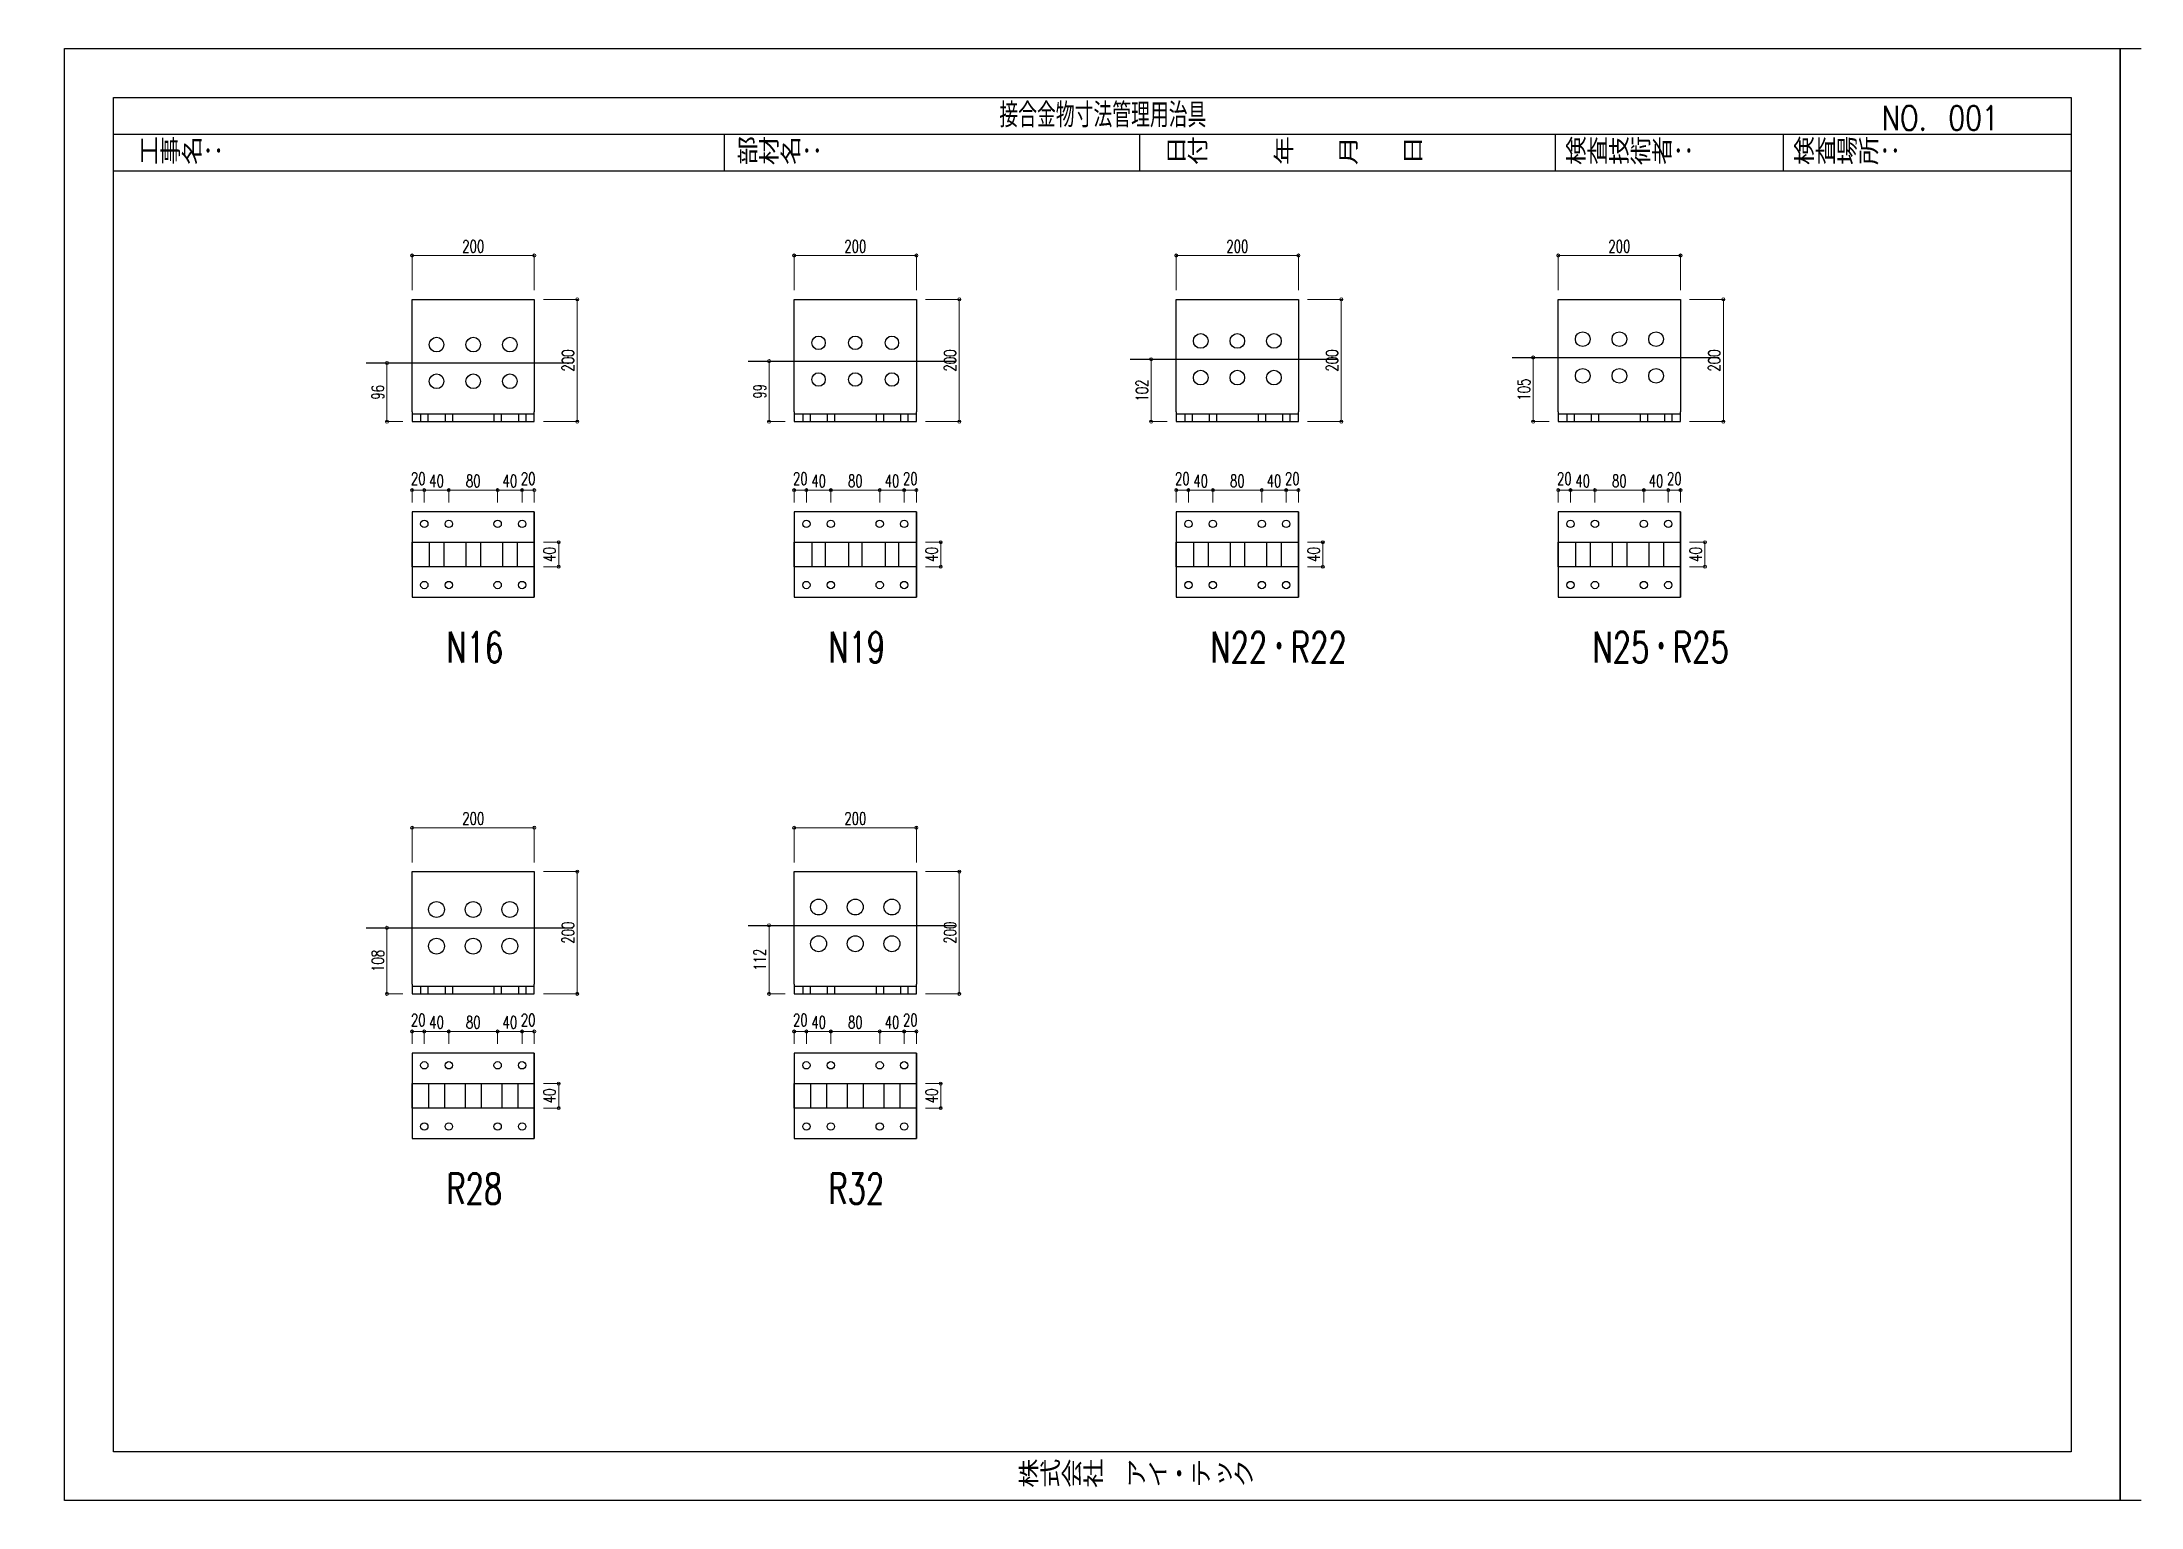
# Paper-space layout 'jig1' of a CAD drawing. Header units: millimetres. Extents: x 0 to 16.1, y 0 to 11.3.
# The model-space entities are those that its viewports show. They can reach past a viewport. Long polylines and large blocks are cut down to what shows.
import ezdxf

# ---------------------------------------------------------------- set-up
doc = ezdxf.new("R2010")
doc.units = ezdxf.units.MM
doc.header["$LTSCALE"] = 5
doc.linetypes.add('JIS_08_50', pattern=[53, 50, -1.125, 0.75, -1.125])
doc.layers.get('0').update_dxf_attribs({"color": 255})
doc.layers.get('DEFPOINTS').update_dxf_attribs({"color": 255})
for name, color, linetype in [('01', 7, 'Continuous'), ('CENTER', 2, 'JIS_08_50'), ('LAYER6', 7, 'Continuous'), ('SUNPO', 4, 'Continuous'), ('寸法', 4, 'Continuous'), ('溶接', 241, 'Continuous')]:
    doc.layers.add(name, color=color, linetype=linetype)
doc.layers.get('SUNPO').off()
doc.styles.add('KANJI', font='simplex.shx', dxfattribs={"width": 0.7, "bigfont": 'extfont2.shx'})
doc.styles.get("Standard").update_dxf_attribs({"font": 'simplex.shx', "width": 0.7, "height": 2.5, "bigfont": '@extfont2.shx'})
doc.styles.add('SUNPOU', font='simplex.shx', dxfattribs={"width": 0.7, "bigfont": 'extfont2.shx'})
doc.styles.add('SUNPOU2', font='simplex.shx', dxfattribs={"width": 0.7, "height": 50, "bigfont": 'extfont2.shx'})
doc.dimstyles.new('一般寸法-小さめ', dxfattribs={"dimscale": 10, "dimtxt": 2, "dimasz": 0.5, "dimexe": 0.125, "dimexo": 1.5, "dimgap": 0.5, "dimtad": 1, "dimtxsty": 'KANJI', "dimblk": 'ORIGIN', "dimcen": 0, "dimclrd": 256, "dimclre": 256, "dimclrt": 256, "dimadec": 0, "dimazin": 0, "dimtfac": 1, "dimtmove": 2, "dimatfit": 2, "dimfxl": 0, "dimtolj": 2, "dimlwd": 5, "dimlwe": 5, "dimarcsym": 0})

psp = doc.layouts.new('jig1')

msp = doc.modelspace()

# ---------------------------------------------------------------- texts
at = {"layer": '01', "linetype": 'Continuous', "style": 'SUNPOU2', "width": 0.7}
for s, p in [('N16', (17354.342, 2918.954)), ('N19', (17979.618, 2918.954)), ('N22・R22', (18604.895, 2918.954)), ('N25・R25', (19230.172, 2918.954)), ('R28', (17354.342, 2033.135)), ('R32', (17979.618, 2033.135))]:
    msp.add_text(s, height=50, dxfattribs=at).set_placement(p)
at = {"layer": 'LAYER6', "color": 0, "linetype": 'Continuous', "lineweight": -3, "style": 'SUNPOU', "width": 0.7}
msp.add_text('接合金物寸法管理用治具', height=40, dxfattribs=at).set_placement((18259.372, 3794.645))
at = {"layer": 'LAYER6', "color": 0, "linetype": 'Continuous', "lineweight": -3, "width": 0.8}
for s, p in [('NO.\u3000001', (19703.332, 3789.927)), ('部材名：', (17829.377, 3734.645)), ('検査技術者：', (19185.286, 3734.645)), ('検査場所：', (19558.587, 3734.645)), ('工事名：', (16849.552, 3734.645)), ('日付\u3000\u3000\u3000年\u3000\u3000月\u3000\u3000日', (18530.762, 3734.645)), ('株式会社\u3000アイ・テック', (18289.636, 1570.473)), ('株式会社\u3000アイ・テック', (18289.636, 1570.473))]:
    msp.add_text(s, height=40, dxfattribs=at).set_placement(p)

# ---------------------------------------------------------------- blocks, each defined once
blk = doc.blocks.new('_Origin')
at = {"color": 0, "linetype": 'ByBlock', "lineweight": -2}
blk.add_line((0, 0), (-1, 0), dxfattribs=at)
blk.add_circle((0, 0), 0.5, dxfattribs=at)
blk = doc.blocks.new('*D1248')
at = {"layer": 'DEFPOINTS', "color": 0, "transparency": 16777216}
for p in [(17882.4, 3412.1), (17923.6, 3412.1), (17923.6, 3313.1)]:
    blk.add_point(p, dxfattribs=at)
at = {"layer": '寸法', "linetype": 'Continuous', "lineweight": 5, "transparency": 16777216}
for p, q in [((17908.6, 3412.1), (17881.2, 3412.1)), ((17882.4, 3318.1), (17882.4, 3407.1)), ((17908.6, 3313.1), (17881.2, 3313.1))]:
    blk.add_line(p, q, dxfattribs=at)
at = {"layer": '寸法', "lineweight": 5, "transparency": 16777216, "xscale": 5, "yscale": 5, "zscale": 5}
for p, rotation in [((17882.4, 3412.1), 90), ((17882.4, 3313.1), 270)]:
    blk.add_blockref('_Origin', p, dxfattribs=dict(at, rotation=rotation))
at = {"layer": '寸法', "linetype": 'Continuous', "transparency": 16777216, "insert": (17867.4, 3362.6), "char_height": 20, "attachment_point": 5, "rotation": 90, "style": 'KANJI'}
blk.add_mtext('\\A2;99', dxfattribs=at)
blk = doc.blocks.new('*D1249')
at = {"layer": 'DEFPOINTS', "color": 0, "transparency": 16777216}
for p in [(18507.7, 3415.1), (18548.8, 3415.1), (18548.8, 3313.1)]:
    blk.add_point(p, dxfattribs=at)
at = {"layer": '寸法', "linetype": 'Continuous', "lineweight": 5, "transparency": 16777216}
for p, q in [((18533.8, 3415.1), (18506.5, 3415.1)), ((18507.7, 3318.1), (18507.7, 3410.1)), ((18533.8, 3313.1), (18506.5, 3313.1))]:
    blk.add_line(p, q, dxfattribs=at)
at = {"layer": '寸法', "lineweight": 5, "transparency": 16777216, "xscale": 5, "yscale": 5, "zscale": 5}
for p, rotation in [((18507.7, 3415.1), 90), ((18507.7, 3313.1), 270)]:
    blk.add_blockref('_Origin', p, dxfattribs=dict(at, rotation=rotation))
at = {"layer": '寸法', "linetype": 'Continuous', "transparency": 16777216, "insert": (18492.7, 3364.1), "char_height": 20, "attachment_point": 5, "rotation": 90, "style": 'KANJI'}
blk.add_mtext('\\A2;102', dxfattribs=at)
blk = doc.blocks.new('*D1250')
at = {"layer": 'DEFPOINTS', "color": 0, "transparency": 16777216}
for p in [(19133, 3418.1), (19174.1, 3418.1), (19174.1, 3313.1)]:
    blk.add_point(p, dxfattribs=at)
at = {"layer": '寸法', "linetype": 'Continuous', "lineweight": 5, "transparency": 16777216}
for p, q in [((19159.1, 3418.1), (19131.8, 3418.1)), ((19133, 3318.1), (19133, 3413.1)), ((19159.1, 3313.1), (19131.8, 3313.1))]:
    blk.add_line(p, q, dxfattribs=at)
at = {"layer": '寸法', "lineweight": 5, "transparency": 16777216, "xscale": 5, "yscale": 5, "zscale": 5}
for p, rotation in [((19133, 3418.1), 90), ((19133, 3313.1), 270)]:
    blk.add_blockref('_Origin', p, dxfattribs=dict(at, rotation=rotation))
at = {"layer": '寸法', "linetype": 'Continuous', "transparency": 16777216, "insert": (19118, 3365.6), "char_height": 20, "attachment_point": 5, "rotation": 90, "style": 'KANJI'}
blk.add_mtext('\\A2;105', dxfattribs=at)
blk = doc.blocks.new('*D1251')
at = {"layer": 'DEFPOINTS', "color": 0, "transparency": 16777216}
for p in [(17257.2, 2484.9), (17298.3, 2484.9), (17298.3, 2376.9)]:
    blk.add_point(p, dxfattribs=at)
at = {"layer": '寸法', "linetype": 'Continuous', "lineweight": 5, "transparency": 16777216}
for p, q in [((17283.3, 2484.9), (17255.9, 2484.9)), ((17257.2, 2381.9), (17257.2, 2479.9)), ((17283.3, 2376.9), (17255.9, 2376.9))]:
    blk.add_line(p, q, dxfattribs=at)
at = {"layer": '寸法', "lineweight": 5, "transparency": 16777216, "xscale": 5, "yscale": 5, "zscale": 5}
for p, rotation in [((17257.2, 2484.9), 90), ((17257.2, 2376.9), 270)]:
    blk.add_blockref('_Origin', p, dxfattribs=dict(at, rotation=rotation))
at = {"layer": '寸法', "linetype": 'Continuous', "transparency": 16777216, "insert": (17242.2, 2430.9), "char_height": 20, "attachment_point": 5, "rotation": 90, "style": 'KANJI'}
blk.add_mtext('\\A2;108', dxfattribs=at)
blk = doc.blocks.new('*D1252')
at = {"layer": 'DEFPOINTS', "color": 0, "transparency": 16777216}
for p in [(17882.4, 2488.9), (17923.6, 2488.9), (17923.6, 2376.9)]:
    blk.add_point(p, dxfattribs=at)
at = {"layer": '寸法', "linetype": 'Continuous', "lineweight": 5, "transparency": 16777216}
for p, q in [((17908.6, 2488.9), (17881.2, 2488.9)), ((17882.4, 2381.9), (17882.4, 2483.9)), ((17908.6, 2376.9), (17881.2, 2376.9))]:
    blk.add_line(p, q, dxfattribs=at)
at = {"layer": '寸法', "lineweight": 5, "transparency": 16777216, "xscale": 5, "yscale": 5, "zscale": 5}
for p, rotation in [((17882.4, 2488.9), 90), ((17882.4, 2376.9), 270)]:
    blk.add_blockref('_Origin', p, dxfattribs=dict(at, rotation=rotation))
at = {"layer": '寸法', "linetype": 'Continuous', "transparency": 16777216, "insert": (17867.4, 2432.9), "char_height": 20, "attachment_point": 5, "rotation": 90, "style": 'KANJI'}
blk.add_mtext('\\A2;112', dxfattribs=at)
blk = doc.blocks.new('*D1253')
at = {"layer": 'DEFPOINTS', "color": 0, "transparency": 16777216}
for p in [(17257.2, 3409.1), (17298.3, 3409.1), (17298.3, 3313.1)]:
    blk.add_point(p, dxfattribs=at)
at = {"layer": '寸法', "linetype": 'Continuous', "lineweight": 5, "transparency": 16777216}
for p, q in [((17283.3, 3409.1), (17255.9, 3409.1)), ((17257.2, 3318.1), (17257.2, 3404.1)), ((17283.3, 3313.1), (17255.9, 3313.1))]:
    blk.add_line(p, q, dxfattribs=at)
at = {"layer": '寸法', "lineweight": 5, "transparency": 16777216, "xscale": 5, "yscale": 5, "zscale": 5}
for p, rotation in [((17257.2, 3409.1), 90), ((17257.2, 3313.1), 270)]:
    blk.add_blockref('_Origin', p, dxfattribs=dict(at, rotation=rotation))
at = {"layer": '寸法', "linetype": 'Continuous', "transparency": 16777216, "insert": (17242.2, 3361.1), "char_height": 20, "attachment_point": 5, "rotation": 90, "style": 'KANJI'}
blk.add_mtext('\\A2;96', dxfattribs=at)
blk = doc.blocks.new('*D1254')
at = {"layer": 'DEFPOINTS', "color": 0, "transparency": 16777216}
for p in [(17498.3, 3115.8), (17498.3, 3075.8), (17538.2, 3075.8)]:
    blk.add_point(p, dxfattribs=at)
at = {"layer": '寸法', "linetype": 'Continuous', "lineweight": 5, "transparency": 16777216}
for p, q in [((17513.3, 3115.8), (17539.5, 3115.8)), ((17538.2, 3110.8), (17538.2, 3080.8)), ((17513.3, 3075.8), (17539.5, 3075.8))]:
    blk.add_line(p, q, dxfattribs=at)
at = {"layer": '寸法', "lineweight": 5, "transparency": 16777216, "xscale": 5, "yscale": 5, "zscale": 5}
for p, rotation in [((17538.2, 3115.8), 90), ((17538.2, 3075.8), 270)]:
    blk.add_blockref('_Origin', p, dxfattribs=dict(at, rotation=rotation))
at = {"layer": '寸法', "linetype": 'Continuous', "transparency": 16777216, "insert": (17523.2, 3095.8), "char_height": 20, "attachment_point": 5, "rotation": 90, "style": 'KANJI'}
blk.add_mtext('\\A2;40', dxfattribs=at)
blk = doc.blocks.new('*D1255')
at = {"layer": 'DEFPOINTS', "color": 0, "transparency": 16777216}
for p in [(17498.3, 3584.9), (17298.3, 3513.1), (17498.3, 3513.1)]:
    blk.add_point(p, dxfattribs=at)
at = {"layer": '寸法', "linetype": 'Continuous', "lineweight": 5, "transparency": 16777216}
for p, q in [((17298.3, 3528.1), (17298.3, 3586.2)), ((17303.3, 3584.9), (17493.3, 3584.9)), ((17498.3, 3528.1), (17498.3, 3586.2))]:
    blk.add_line(p, q, dxfattribs=at)
at = {"layer": '寸法', "lineweight": 5, "transparency": 16777216, "xscale": 5, "yscale": 5, "zscale": 5, "rotation": 180}
blk.add_blockref('_Origin', (17298.3, 3584.9), dxfattribs=at)
at = {"layer": '寸法', "lineweight": 5, "transparency": 16777216, "xscale": 5, "yscale": 5, "zscale": 5}
blk.add_blockref('_Origin', (17498.3, 3584.9), dxfattribs=at)
at = {"layer": '寸法', "linetype": 'Continuous', "transparency": 16777216, "insert": (17398.3, 3599.9), "char_height": 20, "attachment_point": 5, "style": 'KANJI'}
blk.add_mtext('\\A2;200', dxfattribs=at)
blk = doc.blocks.new('*D1256')
at = {"layer": 'DEFPOINTS', "color": 0, "transparency": 16777216}
for p in [(18123.6, 3584.9), (17923.6, 3513.1), (18123.6, 3513.1)]:
    blk.add_point(p, dxfattribs=at)
at = {"layer": '寸法', "linetype": 'Continuous', "lineweight": 5, "transparency": 16777216}
for p, q in [((17923.6, 3528.1), (17923.6, 3586.2)), ((17928.6, 3584.9), (18118.6, 3584.9)), ((18123.6, 3528.1), (18123.6, 3586.2))]:
    blk.add_line(p, q, dxfattribs=at)
at = {"layer": '寸法', "lineweight": 5, "transparency": 16777216, "xscale": 5, "yscale": 5, "zscale": 5, "rotation": 180}
blk.add_blockref('_Origin', (17923.6, 3584.9), dxfattribs=at)
at = {"layer": '寸法', "lineweight": 5, "transparency": 16777216, "xscale": 5, "yscale": 5, "zscale": 5}
blk.add_blockref('_Origin', (18123.6, 3584.9), dxfattribs=at)
at = {"layer": '寸法', "linetype": 'Continuous', "transparency": 16777216, "insert": (18023.6, 3599.9), "char_height": 20, "attachment_point": 5, "style": 'KANJI'}
blk.add_mtext('\\A2;200', dxfattribs=at)
blk = doc.blocks.new('*D1257')
at = {"layer": 'DEFPOINTS', "color": 0, "transparency": 16777216}
for p in [(18748.8, 3584.9), (18548.8, 3513.1), (18748.8, 3513.1)]:
    blk.add_point(p, dxfattribs=at)
at = {"layer": '寸法', "linetype": 'Continuous', "lineweight": 5, "transparency": 16777216}
for p, q in [((18548.8, 3528.1), (18548.8, 3586.2)), ((18553.8, 3584.9), (18743.8, 3584.9)), ((18748.8, 3528.1), (18748.8, 3586.2))]:
    blk.add_line(p, q, dxfattribs=at)
at = {"layer": '寸法', "lineweight": 5, "transparency": 16777216, "xscale": 5, "yscale": 5, "zscale": 5, "rotation": 180}
blk.add_blockref('_Origin', (18548.8, 3584.9), dxfattribs=at)
at = {"layer": '寸法', "lineweight": 5, "transparency": 16777216, "xscale": 5, "yscale": 5, "zscale": 5}
blk.add_blockref('_Origin', (18748.8, 3584.9), dxfattribs=at)
at = {"layer": '寸法', "linetype": 'Continuous', "transparency": 16777216, "insert": (18648.8, 3599.9), "char_height": 20, "attachment_point": 5, "style": 'KANJI'}
blk.add_mtext('\\A2;200', dxfattribs=at)
blk = doc.blocks.new('*D1258')
at = {"layer": 'DEFPOINTS', "color": 0, "transparency": 16777216}
for p in [(19374.1, 3584.9), (19174.1, 3513.1), (19374.1, 3513.1)]:
    blk.add_point(p, dxfattribs=at)
at = {"layer": '寸法', "linetype": 'Continuous', "lineweight": 5, "transparency": 16777216}
for p, q in [((19174.1, 3528.1), (19174.1, 3586.2)), ((19179.1, 3584.9), (19369.1, 3584.9)), ((19374.1, 3528.1), (19374.1, 3586.2))]:
    blk.add_line(p, q, dxfattribs=at)
at = {"layer": '寸法', "lineweight": 5, "transparency": 16777216, "xscale": 5, "yscale": 5, "zscale": 5, "rotation": 180}
blk.add_blockref('_Origin', (19174.1, 3584.9), dxfattribs=at)
at = {"layer": '寸法', "lineweight": 5, "transparency": 16777216, "xscale": 5, "yscale": 5, "zscale": 5}
blk.add_blockref('_Origin', (19374.1, 3584.9), dxfattribs=at)
at = {"layer": '寸法', "linetype": 'Continuous', "transparency": 16777216, "insert": (19274.1, 3599.9), "char_height": 20, "attachment_point": 5, "style": 'KANJI'}
blk.add_mtext('\\A2;200', dxfattribs=at)
blk = doc.blocks.new('*D1259')
at = {"layer": 'DEFPOINTS', "color": 0, "transparency": 16777216}
for p in [(17498.3, 2648.8), (17298.3, 2576.9), (17498.3, 2576.9)]:
    blk.add_point(p, dxfattribs=at)
at = {"layer": '寸法', "linetype": 'Continuous', "lineweight": 5, "transparency": 16777216}
for p, q in [((17298.3, 2591.9), (17298.3, 2650)), ((17303.3, 2648.8), (17493.3, 2648.8)), ((17498.3, 2591.9), (17498.3, 2650))]:
    blk.add_line(p, q, dxfattribs=at)
at = {"layer": '寸法', "lineweight": 5, "transparency": 16777216, "xscale": 5, "yscale": 5, "zscale": 5, "rotation": 180}
blk.add_blockref('_Origin', (17298.3, 2648.8), dxfattribs=at)
at = {"layer": '寸法', "lineweight": 5, "transparency": 16777216, "xscale": 5, "yscale": 5, "zscale": 5}
blk.add_blockref('_Origin', (17498.3, 2648.8), dxfattribs=at)
at = {"layer": '寸法', "linetype": 'Continuous', "transparency": 16777216, "insert": (17398.3, 2663.8), "char_height": 20, "attachment_point": 5, "style": 'KANJI'}
blk.add_mtext('\\A2;200', dxfattribs=at)
blk = doc.blocks.new('*D1260')
at = {"layer": 'DEFPOINTS', "color": 0, "transparency": 16777216}
for p in [(18123.6, 2648.8), (17923.6, 2576.9), (18123.6, 2576.9)]:
    blk.add_point(p, dxfattribs=at)
at = {"layer": '寸法', "linetype": 'Continuous', "lineweight": 5, "transparency": 16777216}
for p, q in [((17923.6, 2591.9), (17923.6, 2650)), ((17928.6, 2648.8), (18118.6, 2648.8)), ((18123.6, 2591.9), (18123.6, 2650))]:
    blk.add_line(p, q, dxfattribs=at)
at = {"layer": '寸法', "lineweight": 5, "transparency": 16777216, "xscale": 5, "yscale": 5, "zscale": 5, "rotation": 180}
blk.add_blockref('_Origin', (17923.6, 2648.8), dxfattribs=at)
at = {"layer": '寸法', "lineweight": 5, "transparency": 16777216, "xscale": 5, "yscale": 5, "zscale": 5}
blk.add_blockref('_Origin', (18123.6, 2648.8), dxfattribs=at)
at = {"layer": '寸法', "linetype": 'Continuous', "transparency": 16777216, "insert": (18023.6, 2663.8), "char_height": 20, "attachment_point": 5, "style": 'KANJI'}
blk.add_mtext('\\A2;200', dxfattribs=at)
blk = doc.blocks.new('*D1261')
at = {"layer": 'DEFPOINTS', "color": 0, "transparency": 16777216}
for p in [(18123.6, 3115.8), (18123.6, 3075.8), (18163.5, 3075.8)]:
    blk.add_point(p, dxfattribs=at)
at = {"layer": '寸法', "linetype": 'Continuous', "lineweight": 5, "transparency": 16777216}
for p, q in [((18138.6, 3115.8), (18164.8, 3115.8)), ((18163.5, 3110.8), (18163.5, 3080.8)), ((18138.6, 3075.8), (18164.8, 3075.8))]:
    blk.add_line(p, q, dxfattribs=at)
at = {"layer": '寸法', "lineweight": 5, "transparency": 16777216, "xscale": 5, "yscale": 5, "zscale": 5}
for p, rotation in [((18163.5, 3115.8), 90), ((18163.5, 3075.8), 270)]:
    blk.add_blockref('_Origin', p, dxfattribs=dict(at, rotation=rotation))
at = {"layer": '寸法', "linetype": 'Continuous', "transparency": 16777216, "insert": (18148.5, 3095.8), "char_height": 20, "attachment_point": 5, "rotation": 90, "style": 'KANJI'}
blk.add_mtext('\\A2;40', dxfattribs=at)
blk = doc.blocks.new('*D1262')
at = {"layer": 'DEFPOINTS', "color": 0, "transparency": 16777216}
for p in [(18748.8, 3115.8), (18748.8, 3075.8), (18788.8, 3075.8)]:
    blk.add_point(p, dxfattribs=at)
at = {"layer": '寸法', "linetype": 'Continuous', "lineweight": 5, "transparency": 16777216}
for p, q in [((18763.8, 3115.8), (18790, 3115.8)), ((18788.8, 3110.8), (18788.8, 3080.8)), ((18763.8, 3075.8), (18790, 3075.8))]:
    blk.add_line(p, q, dxfattribs=at)
at = {"layer": '寸法', "lineweight": 5, "transparency": 16777216, "xscale": 5, "yscale": 5, "zscale": 5}
for p, rotation in [((18788.8, 3115.8), 90), ((18788.8, 3075.8), 270)]:
    blk.add_blockref('_Origin', p, dxfattribs=dict(at, rotation=rotation))
at = {"layer": '寸法', "linetype": 'Continuous', "transparency": 16777216, "insert": (18773.8, 3095.8), "char_height": 20, "attachment_point": 5, "rotation": 90, "style": 'KANJI'}
blk.add_mtext('\\A2;40', dxfattribs=at)
blk = doc.blocks.new('*D1263')
at = {"layer": 'DEFPOINTS', "color": 0, "transparency": 16777216}
for p in [(19374.1, 3115.8), (19374.1, 3075.8), (19414.1, 3075.8)]:
    blk.add_point(p, dxfattribs=at)
at = {"layer": '寸法', "linetype": 'Continuous', "lineweight": 5, "transparency": 16777216}
for p, q in [((19389.1, 3115.8), (19415.3, 3115.8)), ((19414.1, 3110.8), (19414.1, 3080.8)), ((19389.1, 3075.8), (19415.3, 3075.8))]:
    blk.add_line(p, q, dxfattribs=at)
at = {"layer": '寸法', "lineweight": 5, "transparency": 16777216, "xscale": 5, "yscale": 5, "zscale": 5}
for p, rotation in [((19414.1, 3115.8), 90), ((19414.1, 3075.8), 270)]:
    blk.add_blockref('_Origin', p, dxfattribs=dict(at, rotation=rotation))
at = {"layer": '寸法', "linetype": 'Continuous', "transparency": 16777216, "insert": (19399.1, 3095.8), "char_height": 20, "attachment_point": 5, "rotation": 90, "style": 'KANJI'}
blk.add_mtext('\\A2;40', dxfattribs=at)
blk = doc.blocks.new('*D1264')
at = {"layer": 'DEFPOINTS', "color": 0, "transparency": 16777216}
for p in [(17498.3, 2230), (17498.3, 2190), (17538.2, 2190)]:
    blk.add_point(p, dxfattribs=at)
at = {"layer": '寸法', "linetype": 'Continuous', "lineweight": 5, "transparency": 16777216}
for p, q in [((17513.3, 2230), (17539.5, 2230)), ((17538.2, 2225), (17538.2, 2195)), ((17513.3, 2190), (17539.5, 2190))]:
    blk.add_line(p, q, dxfattribs=at)
at = {"layer": '寸法', "lineweight": 5, "transparency": 16777216, "xscale": 5, "yscale": 5, "zscale": 5}
for p, rotation in [((17538.2, 2230), 90), ((17538.2, 2190), 270)]:
    blk.add_blockref('_Origin', p, dxfattribs=dict(at, rotation=rotation))
at = {"layer": '寸法', "linetype": 'Continuous', "transparency": 16777216, "insert": (17523.2, 2210), "char_height": 20, "attachment_point": 5, "rotation": 90, "style": 'KANJI'}
blk.add_mtext('\\A2;40', dxfattribs=at)
blk = doc.blocks.new('*D1265')
at = {"layer": 'DEFPOINTS', "color": 0, "transparency": 16777216}
for p in [(18123.6, 2230), (18123.6, 2190), (18163.5, 2190)]:
    blk.add_point(p, dxfattribs=at)
at = {"layer": '寸法', "linetype": 'Continuous', "lineweight": 5, "transparency": 16777216}
for p, q in [((18138.6, 2230), (18164.8, 2230)), ((18163.5, 2225), (18163.5, 2195)), ((18138.6, 2190), (18164.8, 2190))]:
    blk.add_line(p, q, dxfattribs=at)
at = {"layer": '寸法', "lineweight": 5, "transparency": 16777216, "xscale": 5, "yscale": 5, "zscale": 5}
for p, rotation in [((18163.5, 2230), 90), ((18163.5, 2190), 270)]:
    blk.add_blockref('_Origin', p, dxfattribs=dict(at, rotation=rotation))
at = {"layer": '寸法', "linetype": 'Continuous', "transparency": 16777216, "insert": (18148.5, 2210), "char_height": 20, "attachment_point": 5, "rotation": 90, "style": 'KANJI'}
blk.add_mtext('\\A2;40', dxfattribs=at)
blk = doc.blocks.new('*D1266')
at = {"layer": 'DEFPOINTS', "color": 0, "transparency": 16777216}
for p in [(17318.3, 3201.1), (17298.3, 3165.8), (17318.3, 3165.8)]:
    blk.add_point(p, dxfattribs=at)
at = {"layer": '寸法', "linetype": 'Continuous', "lineweight": 5, "transparency": 16777216}
for p, q in [((17298.3, 3180.8), (17298.3, 3202.4)), ((17303.3, 3201.1), (17313.3, 3201.1)), ((17318.3, 3180.8), (17318.3, 3202.4))]:
    blk.add_line(p, q, dxfattribs=at)
at = {"layer": '寸法', "lineweight": 5, "transparency": 16777216, "xscale": 5, "yscale": 5, "zscale": 5, "rotation": 180}
blk.add_blockref('_Origin', (17298.3, 3201.1), dxfattribs=at)
at = {"layer": '寸法', "lineweight": 5, "transparency": 16777216, "xscale": 5, "yscale": 5, "zscale": 5}
blk.add_blockref('_Origin', (17318.3, 3201.1), dxfattribs=at)
at = {"layer": '寸法', "linetype": 'Continuous', "transparency": 16777216, "insert": (17308.3, 3219.9), "char_height": 20, "attachment_point": 5, "style": 'KANJI'}
blk.add_mtext('\\A2;20', dxfattribs=at)
blk = doc.blocks.new('*D1267')
at = {"layer": 'DEFPOINTS', "color": 0, "transparency": 16777216}
for p in [(17358.3, 3201.1), (17318.3, 3165.8), (17358.3, 3165.8)]:
    blk.add_point(p, dxfattribs=at)
at = {"layer": '寸法', "linetype": 'Continuous', "lineweight": 5, "transparency": 16777216}
for p, q in [((17318.3, 3180.8), (17318.3, 3202.4)), ((17323.3, 3201.1), (17353.3, 3201.1)), ((17358.3, 3180.8), (17358.3, 3202.4))]:
    blk.add_line(p, q, dxfattribs=at)
at = {"layer": '寸法', "lineweight": 5, "transparency": 16777216, "xscale": 5, "yscale": 5, "zscale": 5, "rotation": 180}
blk.add_blockref('_Origin', (17318.3, 3201.1), dxfattribs=at)
at = {"layer": '寸法', "lineweight": 5, "transparency": 16777216, "xscale": 5, "yscale": 5, "zscale": 5}
blk.add_blockref('_Origin', (17358.3, 3201.1), dxfattribs=at)
at = {"layer": '寸法', "linetype": 'Continuous', "transparency": 16777216, "insert": (17338.3, 3216.1), "char_height": 20, "attachment_point": 5, "style": 'KANJI'}
blk.add_mtext('\\A2;40', dxfattribs=at)
blk = doc.blocks.new('*D1268')
at = {"layer": 'DEFPOINTS', "color": 0, "transparency": 16777216}
for p in [(17438.3, 3201.1), (17358.3, 3165.8), (17438.3, 3165.8)]:
    blk.add_point(p, dxfattribs=at)
at = {"layer": '寸法', "linetype": 'Continuous', "lineweight": 5, "transparency": 16777216}
for p, q in [((17358.3, 3180.8), (17358.3, 3202.4)), ((17363.3, 3201.1), (17433.3, 3201.1)), ((17438.3, 3180.8), (17438.3, 3202.4))]:
    blk.add_line(p, q, dxfattribs=at)
at = {"layer": '寸法', "lineweight": 5, "transparency": 16777216, "xscale": 5, "yscale": 5, "zscale": 5, "rotation": 180}
blk.add_blockref('_Origin', (17358.3, 3201.1), dxfattribs=at)
at = {"layer": '寸法', "lineweight": 5, "transparency": 16777216, "xscale": 5, "yscale": 5, "zscale": 5}
blk.add_blockref('_Origin', (17438.3, 3201.1), dxfattribs=at)
at = {"layer": '寸法', "linetype": 'Continuous', "transparency": 16777216, "insert": (17398.3, 3216.1), "char_height": 20, "attachment_point": 5, "style": 'KANJI'}
blk.add_mtext('\\A2;80', dxfattribs=at)
blk = doc.blocks.new('*D1269')
at = {"layer": 'DEFPOINTS', "color": 0, "transparency": 16777216}
for p in [(17478.3, 3201.1), (17438.3, 3165.8), (17478.3, 3165.8)]:
    blk.add_point(p, dxfattribs=at)
at = {"layer": '寸法', "linetype": 'Continuous', "lineweight": 5, "transparency": 16777216}
for p, q in [((17438.3, 3180.8), (17438.3, 3202.4)), ((17443.3, 3201.1), (17473.3, 3201.1)), ((17478.3, 3180.8), (17478.3, 3202.4))]:
    blk.add_line(p, q, dxfattribs=at)
at = {"layer": '寸法', "lineweight": 5, "transparency": 16777216, "xscale": 5, "yscale": 5, "zscale": 5, "rotation": 180}
blk.add_blockref('_Origin', (17438.3, 3201.1), dxfattribs=at)
at = {"layer": '寸法', "lineweight": 5, "transparency": 16777216, "xscale": 5, "yscale": 5, "zscale": 5}
blk.add_blockref('_Origin', (17478.3, 3201.1), dxfattribs=at)
at = {"layer": '寸法', "linetype": 'Continuous', "transparency": 16777216, "insert": (17458.3, 3216.1), "char_height": 20, "attachment_point": 5, "style": 'KANJI'}
blk.add_mtext('\\A2;40', dxfattribs=at)
blk = doc.blocks.new('*D1270')
at = {"layer": 'DEFPOINTS', "color": 0, "transparency": 16777216}
for p in [(17498.3, 3201.1), (17478.3, 3165.8), (17498.3, 3165.8)]:
    blk.add_point(p, dxfattribs=at)
at = {"layer": '寸法', "linetype": 'Continuous', "lineweight": 5, "transparency": 16777216}
for p, q in [((17478.3, 3180.8), (17478.3, 3202.4)), ((17483.3, 3201.1), (17493.3, 3201.1)), ((17498.3, 3180.8), (17498.3, 3202.4))]:
    blk.add_line(p, q, dxfattribs=at)
at = {"layer": '寸法', "lineweight": 5, "transparency": 16777216, "xscale": 5, "yscale": 5, "zscale": 5, "rotation": 180}
blk.add_blockref('_Origin', (17478.3, 3201.1), dxfattribs=at)
at = {"layer": '寸法', "lineweight": 5, "transparency": 16777216, "xscale": 5, "yscale": 5, "zscale": 5}
blk.add_blockref('_Origin', (17498.3, 3201.1), dxfattribs=at)
at = {"layer": '寸法', "linetype": 'Continuous', "transparency": 16777216, "insert": (17488.3, 3219.9), "char_height": 20, "attachment_point": 5, "style": 'KANJI'}
blk.add_mtext('\\A2;20', dxfattribs=at)
blk = doc.blocks.new('*D1271')
at = {"layer": 'DEFPOINTS', "color": 0, "transparency": 16777216}
for p in [(17943.6, 3201.1), (17923.6, 3165.8), (17943.6, 3165.8)]:
    blk.add_point(p, dxfattribs=at)
at = {"layer": '寸法', "linetype": 'Continuous', "lineweight": 5, "transparency": 16777216}
for p, q in [((17923.6, 3180.8), (17923.6, 3202.4)), ((17928.6, 3201.1), (17938.6, 3201.1)), ((17943.6, 3180.8), (17943.6, 3202.4))]:
    blk.add_line(p, q, dxfattribs=at)
at = {"layer": '寸法', "lineweight": 5, "transparency": 16777216, "xscale": 5, "yscale": 5, "zscale": 5, "rotation": 180}
blk.add_blockref('_Origin', (17923.6, 3201.1), dxfattribs=at)
at = {"layer": '寸法', "lineweight": 5, "transparency": 16777216, "xscale": 5, "yscale": 5, "zscale": 5}
blk.add_blockref('_Origin', (17943.6, 3201.1), dxfattribs=at)
at = {"layer": '寸法', "linetype": 'Continuous', "transparency": 16777216, "insert": (17933.6, 3219.9), "char_height": 20, "attachment_point": 5, "style": 'KANJI'}
blk.add_mtext('\\A2;20', dxfattribs=at)
blk = doc.blocks.new('*D1272')
at = {"layer": 'DEFPOINTS', "color": 0, "transparency": 16777216}
for p in [(17983.6, 3201.1), (17943.6, 3165.8), (17983.6, 3165.8)]:
    blk.add_point(p, dxfattribs=at)
at = {"layer": '寸法', "linetype": 'Continuous', "lineweight": 5, "transparency": 16777216}
for p, q in [((17943.6, 3180.8), (17943.6, 3202.4)), ((17948.6, 3201.1), (17978.6, 3201.1)), ((17983.6, 3180.8), (17983.6, 3202.4))]:
    blk.add_line(p, q, dxfattribs=at)
at = {"layer": '寸法', "lineweight": 5, "transparency": 16777216, "xscale": 5, "yscale": 5, "zscale": 5, "rotation": 180}
blk.add_blockref('_Origin', (17943.6, 3201.1), dxfattribs=at)
at = {"layer": '寸法', "lineweight": 5, "transparency": 16777216, "xscale": 5, "yscale": 5, "zscale": 5}
blk.add_blockref('_Origin', (17983.6, 3201.1), dxfattribs=at)
at = {"layer": '寸法', "linetype": 'Continuous', "transparency": 16777216, "insert": (17963.6, 3216.1), "char_height": 20, "attachment_point": 5, "style": 'KANJI'}
blk.add_mtext('\\A2;40', dxfattribs=at)
blk = doc.blocks.new('*D1273')
at = {"layer": 'DEFPOINTS', "color": 0, "transparency": 16777216}
for p in [(18063.6, 3201.1), (17983.6, 3165.8), (18063.6, 3165.8)]:
    blk.add_point(p, dxfattribs=at)
at = {"layer": '寸法', "linetype": 'Continuous', "lineweight": 5, "transparency": 16777216}
for p, q in [((17983.6, 3180.8), (17983.6, 3202.4)), ((17988.6, 3201.1), (18058.6, 3201.1)), ((18063.6, 3180.8), (18063.6, 3202.4))]:
    blk.add_line(p, q, dxfattribs=at)
at = {"layer": '寸法', "lineweight": 5, "transparency": 16777216, "xscale": 5, "yscale": 5, "zscale": 5, "rotation": 180}
blk.add_blockref('_Origin', (17983.6, 3201.1), dxfattribs=at)
at = {"layer": '寸法', "lineweight": 5, "transparency": 16777216, "xscale": 5, "yscale": 5, "zscale": 5}
blk.add_blockref('_Origin', (18063.6, 3201.1), dxfattribs=at)
at = {"layer": '寸法', "linetype": 'Continuous', "transparency": 16777216, "insert": (18023.6, 3216.1), "char_height": 20, "attachment_point": 5, "style": 'KANJI'}
blk.add_mtext('\\A2;80', dxfattribs=at)
blk = doc.blocks.new('*D1274')
at = {"layer": 'DEFPOINTS', "color": 0, "transparency": 16777216}
for p in [(18103.6, 3201.1), (18063.6, 3165.8), (18103.6, 3165.8)]:
    blk.add_point(p, dxfattribs=at)
at = {"layer": '寸法', "linetype": 'Continuous', "lineweight": 5, "transparency": 16777216}
for p, q in [((18063.6, 3180.8), (18063.6, 3202.4)), ((18068.6, 3201.1), (18098.6, 3201.1)), ((18103.6, 3180.8), (18103.6, 3202.4))]:
    blk.add_line(p, q, dxfattribs=at)
at = {"layer": '寸法', "lineweight": 5, "transparency": 16777216, "xscale": 5, "yscale": 5, "zscale": 5, "rotation": 180}
blk.add_blockref('_Origin', (18063.6, 3201.1), dxfattribs=at)
at = {"layer": '寸法', "lineweight": 5, "transparency": 16777216, "xscale": 5, "yscale": 5, "zscale": 5}
blk.add_blockref('_Origin', (18103.6, 3201.1), dxfattribs=at)
at = {"layer": '寸法', "linetype": 'Continuous', "transparency": 16777216, "insert": (18083.6, 3216.1), "char_height": 20, "attachment_point": 5, "style": 'KANJI'}
blk.add_mtext('\\A2;40', dxfattribs=at)
blk = doc.blocks.new('*D1275')
at = {"layer": 'DEFPOINTS', "color": 0, "transparency": 16777216}
for p in [(18123.6, 3201.1), (18103.6, 3165.8), (18123.6, 3165.8)]:
    blk.add_point(p, dxfattribs=at)
at = {"layer": '寸法', "linetype": 'Continuous', "lineweight": 5, "transparency": 16777216}
for p, q in [((18103.6, 3180.8), (18103.6, 3202.4)), ((18108.6, 3201.1), (18118.6, 3201.1)), ((18123.6, 3180.8), (18123.6, 3202.4))]:
    blk.add_line(p, q, dxfattribs=at)
at = {"layer": '寸法', "lineweight": 5, "transparency": 16777216, "xscale": 5, "yscale": 5, "zscale": 5, "rotation": 180}
blk.add_blockref('_Origin', (18103.6, 3201.1), dxfattribs=at)
at = {"layer": '寸法', "lineweight": 5, "transparency": 16777216, "xscale": 5, "yscale": 5, "zscale": 5}
blk.add_blockref('_Origin', (18123.6, 3201.1), dxfattribs=at)
at = {"layer": '寸法', "linetype": 'Continuous', "transparency": 16777216, "insert": (18113.6, 3219.9), "char_height": 20, "attachment_point": 5, "style": 'KANJI'}
blk.add_mtext('\\A2;20', dxfattribs=at)
blk = doc.blocks.new('*D1276')
at = {"layer": 'DEFPOINTS', "color": 0, "transparency": 16777216}
for p in [(18568.8, 3201.1), (18548.8, 3165.8), (18568.8, 3165.8)]:
    blk.add_point(p, dxfattribs=at)
at = {"layer": '寸法', "linetype": 'Continuous', "lineweight": 5, "transparency": 16777216}
for p, q in [((18548.8, 3180.8), (18548.8, 3202.4)), ((18553.8, 3201.1), (18563.8, 3201.1)), ((18568.8, 3180.8), (18568.8, 3202.4))]:
    blk.add_line(p, q, dxfattribs=at)
at = {"layer": '寸法', "lineweight": 5, "transparency": 16777216, "xscale": 5, "yscale": 5, "zscale": 5, "rotation": 180}
blk.add_blockref('_Origin', (18548.8, 3201.1), dxfattribs=at)
at = {"layer": '寸法', "lineweight": 5, "transparency": 16777216, "xscale": 5, "yscale": 5, "zscale": 5}
blk.add_blockref('_Origin', (18568.8, 3201.1), dxfattribs=at)
at = {"layer": '寸法', "linetype": 'Continuous', "transparency": 16777216, "insert": (18558.8, 3219.9), "char_height": 20, "attachment_point": 5, "style": 'KANJI'}
blk.add_mtext('\\A2;20', dxfattribs=at)
blk = doc.blocks.new('*D1277')
at = {"layer": 'DEFPOINTS', "color": 0, "transparency": 16777216}
for p in [(18608.8, 3201.1), (18568.8, 3165.8), (18608.8, 3165.8)]:
    blk.add_point(p, dxfattribs=at)
at = {"layer": '寸法', "linetype": 'Continuous', "lineweight": 5, "transparency": 16777216}
for p, q in [((18568.8, 3180.8), (18568.8, 3202.4)), ((18573.8, 3201.1), (18603.8, 3201.1)), ((18608.8, 3180.8), (18608.8, 3202.4))]:
    blk.add_line(p, q, dxfattribs=at)
at = {"layer": '寸法', "lineweight": 5, "transparency": 16777216, "xscale": 5, "yscale": 5, "zscale": 5, "rotation": 180}
blk.add_blockref('_Origin', (18568.8, 3201.1), dxfattribs=at)
at = {"layer": '寸法', "lineweight": 5, "transparency": 16777216, "xscale": 5, "yscale": 5, "zscale": 5}
blk.add_blockref('_Origin', (18608.8, 3201.1), dxfattribs=at)
at = {"layer": '寸法', "linetype": 'Continuous', "transparency": 16777216, "insert": (18588.8, 3216.1), "char_height": 20, "attachment_point": 5, "style": 'KANJI'}
blk.add_mtext('\\A2;40', dxfattribs=at)
blk = doc.blocks.new('*D1278')
at = {"layer": 'DEFPOINTS', "color": 0, "transparency": 16777216}
for p in [(18688.8, 3201.1), (18608.8, 3165.8), (18688.8, 3165.8)]:
    blk.add_point(p, dxfattribs=at)
at = {"layer": '寸法', "linetype": 'Continuous', "lineweight": 5, "transparency": 16777216}
for p, q in [((18608.8, 3180.8), (18608.8, 3202.4)), ((18613.8, 3201.1), (18683.8, 3201.1)), ((18688.8, 3180.8), (18688.8, 3202.4))]:
    blk.add_line(p, q, dxfattribs=at)
at = {"layer": '寸法', "lineweight": 5, "transparency": 16777216, "xscale": 5, "yscale": 5, "zscale": 5, "rotation": 180}
blk.add_blockref('_Origin', (18608.8, 3201.1), dxfattribs=at)
at = {"layer": '寸法', "lineweight": 5, "transparency": 16777216, "xscale": 5, "yscale": 5, "zscale": 5}
blk.add_blockref('_Origin', (18688.8, 3201.1), dxfattribs=at)
at = {"layer": '寸法', "linetype": 'Continuous', "transparency": 16777216, "insert": (18648.8, 3216.1), "char_height": 20, "attachment_point": 5, "style": 'KANJI'}
blk.add_mtext('\\A2;80', dxfattribs=at)
blk = doc.blocks.new('*D1279')
at = {"layer": 'DEFPOINTS', "color": 0, "transparency": 16777216}
for p in [(18728.8, 3201.1), (18688.8, 3165.8), (18728.8, 3165.8)]:
    blk.add_point(p, dxfattribs=at)
at = {"layer": '寸法', "linetype": 'Continuous', "lineweight": 5, "transparency": 16777216}
for p, q in [((18688.8, 3180.8), (18688.8, 3202.4)), ((18693.8, 3201.1), (18723.8, 3201.1)), ((18728.8, 3180.8), (18728.8, 3202.4))]:
    blk.add_line(p, q, dxfattribs=at)
at = {"layer": '寸法', "lineweight": 5, "transparency": 16777216, "xscale": 5, "yscale": 5, "zscale": 5, "rotation": 180}
blk.add_blockref('_Origin', (18688.8, 3201.1), dxfattribs=at)
at = {"layer": '寸法', "lineweight": 5, "transparency": 16777216, "xscale": 5, "yscale": 5, "zscale": 5}
blk.add_blockref('_Origin', (18728.8, 3201.1), dxfattribs=at)
at = {"layer": '寸法', "linetype": 'Continuous', "transparency": 16777216, "insert": (18708.8, 3216.1), "char_height": 20, "attachment_point": 5, "style": 'KANJI'}
blk.add_mtext('\\A2;40', dxfattribs=at)
blk = doc.blocks.new('*D1280')
at = {"layer": 'DEFPOINTS', "color": 0, "transparency": 16777216}
for p in [(18748.8, 3201.1), (18728.8, 3165.8), (18748.8, 3165.8)]:
    blk.add_point(p, dxfattribs=at)
at = {"layer": '寸法', "linetype": 'Continuous', "lineweight": 5, "transparency": 16777216}
for p, q in [((18728.8, 3180.8), (18728.8, 3202.4)), ((18733.8, 3201.1), (18743.8, 3201.1)), ((18748.8, 3180.8), (18748.8, 3202.4))]:
    blk.add_line(p, q, dxfattribs=at)
at = {"layer": '寸法', "lineweight": 5, "transparency": 16777216, "xscale": 5, "yscale": 5, "zscale": 5, "rotation": 180}
blk.add_blockref('_Origin', (18728.8, 3201.1), dxfattribs=at)
at = {"layer": '寸法', "lineweight": 5, "transparency": 16777216, "xscale": 5, "yscale": 5, "zscale": 5}
blk.add_blockref('_Origin', (18748.8, 3201.1), dxfattribs=at)
at = {"layer": '寸法', "linetype": 'Continuous', "transparency": 16777216, "insert": (18738.8, 3219.9), "char_height": 20, "attachment_point": 5, "style": 'KANJI'}
blk.add_mtext('\\A2;20', dxfattribs=at)
blk = doc.blocks.new('*D1281')
at = {"layer": 'DEFPOINTS', "color": 0, "transparency": 16777216}
for p in [(19194.1, 3201.1), (19174.1, 3165.8), (19194.1, 3165.8)]:
    blk.add_point(p, dxfattribs=at)
at = {"layer": '寸法', "linetype": 'Continuous', "lineweight": 5, "transparency": 16777216}
for p, q in [((19174.1, 3180.8), (19174.1, 3202.4)), ((19179.1, 3201.1), (19189.1, 3201.1)), ((19194.1, 3180.8), (19194.1, 3202.4))]:
    blk.add_line(p, q, dxfattribs=at)
at = {"layer": '寸法', "lineweight": 5, "transparency": 16777216, "xscale": 5, "yscale": 5, "zscale": 5, "rotation": 180}
blk.add_blockref('_Origin', (19174.1, 3201.1), dxfattribs=at)
at = {"layer": '寸法', "lineweight": 5, "transparency": 16777216, "xscale": 5, "yscale": 5, "zscale": 5}
blk.add_blockref('_Origin', (19194.1, 3201.1), dxfattribs=at)
at = {"layer": '寸法', "linetype": 'Continuous', "transparency": 16777216, "insert": (19184.1, 3219.9), "char_height": 20, "attachment_point": 5, "style": 'KANJI'}
blk.add_mtext('\\A2;20', dxfattribs=at)
blk = doc.blocks.new('*D1282')
at = {"layer": 'DEFPOINTS', "color": 0, "transparency": 16777216}
for p in [(19234.1, 3201.1), (19194.1, 3165.8), (19234.1, 3165.8)]:
    blk.add_point(p, dxfattribs=at)
at = {"layer": '寸法', "linetype": 'Continuous', "lineweight": 5, "transparency": 16777216}
for p, q in [((19194.1, 3180.8), (19194.1, 3202.4)), ((19199.1, 3201.1), (19229.1, 3201.1)), ((19234.1, 3180.8), (19234.1, 3202.4))]:
    blk.add_line(p, q, dxfattribs=at)
at = {"layer": '寸法', "lineweight": 5, "transparency": 16777216, "xscale": 5, "yscale": 5, "zscale": 5, "rotation": 180}
blk.add_blockref('_Origin', (19194.1, 3201.1), dxfattribs=at)
at = {"layer": '寸法', "lineweight": 5, "transparency": 16777216, "xscale": 5, "yscale": 5, "zscale": 5}
blk.add_blockref('_Origin', (19234.1, 3201.1), dxfattribs=at)
at = {"layer": '寸法', "linetype": 'Continuous', "transparency": 16777216, "insert": (19214.1, 3216.1), "char_height": 20, "attachment_point": 5, "style": 'KANJI'}
blk.add_mtext('\\A2;40', dxfattribs=at)
blk = doc.blocks.new('*D1283')
at = {"layer": 'DEFPOINTS', "color": 0, "transparency": 16777216}
for p in [(19314.1, 3201.1), (19234.1, 3165.8), (19314.1, 3165.8)]:
    blk.add_point(p, dxfattribs=at)
at = {"layer": '寸法', "linetype": 'Continuous', "lineweight": 5, "transparency": 16777216}
for p, q in [((19234.1, 3180.8), (19234.1, 3202.4)), ((19239.1, 3201.1), (19309.1, 3201.1)), ((19314.1, 3180.8), (19314.1, 3202.4))]:
    blk.add_line(p, q, dxfattribs=at)
at = {"layer": '寸法', "lineweight": 5, "transparency": 16777216, "xscale": 5, "yscale": 5, "zscale": 5, "rotation": 180}
blk.add_blockref('_Origin', (19234.1, 3201.1), dxfattribs=at)
at = {"layer": '寸法', "lineweight": 5, "transparency": 16777216, "xscale": 5, "yscale": 5, "zscale": 5}
blk.add_blockref('_Origin', (19314.1, 3201.1), dxfattribs=at)
at = {"layer": '寸法', "linetype": 'Continuous', "transparency": 16777216, "insert": (19274.1, 3216.1), "char_height": 20, "attachment_point": 5, "style": 'KANJI'}
blk.add_mtext('\\A2;80', dxfattribs=at)
blk = doc.blocks.new('*D1284')
at = {"layer": 'DEFPOINTS', "color": 0, "transparency": 16777216}
for p in [(19354.1, 3201.1), (19314.1, 3165.8), (19354.1, 3165.8)]:
    blk.add_point(p, dxfattribs=at)
at = {"layer": '寸法', "linetype": 'Continuous', "lineweight": 5, "transparency": 16777216}
for p, q in [((19314.1, 3180.8), (19314.1, 3202.4)), ((19319.1, 3201.1), (19349.1, 3201.1)), ((19354.1, 3180.8), (19354.1, 3202.4))]:
    blk.add_line(p, q, dxfattribs=at)
at = {"layer": '寸法', "lineweight": 5, "transparency": 16777216, "xscale": 5, "yscale": 5, "zscale": 5, "rotation": 180}
blk.add_blockref('_Origin', (19314.1, 3201.1), dxfattribs=at)
at = {"layer": '寸法', "lineweight": 5, "transparency": 16777216, "xscale": 5, "yscale": 5, "zscale": 5}
blk.add_blockref('_Origin', (19354.1, 3201.1), dxfattribs=at)
at = {"layer": '寸法', "linetype": 'Continuous', "transparency": 16777216, "insert": (19334.1, 3216.1), "char_height": 20, "attachment_point": 5, "style": 'KANJI'}
blk.add_mtext('\\A2;40', dxfattribs=at)
blk = doc.blocks.new('*D1285')
at = {"layer": 'DEFPOINTS', "color": 0, "transparency": 16777216}
for p in [(19374.1, 3201.1), (19354.1, 3165.8), (19374.1, 3165.8)]:
    blk.add_point(p, dxfattribs=at)
at = {"layer": '寸法', "linetype": 'Continuous', "lineweight": 5, "transparency": 16777216}
for p, q in [((19354.1, 3180.8), (19354.1, 3202.4)), ((19359.1, 3201.1), (19369.1, 3201.1)), ((19374.1, 3180.8), (19374.1, 3202.4))]:
    blk.add_line(p, q, dxfattribs=at)
at = {"layer": '寸法', "lineweight": 5, "transparency": 16777216, "xscale": 5, "yscale": 5, "zscale": 5, "rotation": 180}
blk.add_blockref('_Origin', (19354.1, 3201.1), dxfattribs=at)
at = {"layer": '寸法', "lineweight": 5, "transparency": 16777216, "xscale": 5, "yscale": 5, "zscale": 5}
blk.add_blockref('_Origin', (19374.1, 3201.1), dxfattribs=at)
at = {"layer": '寸法', "linetype": 'Continuous', "transparency": 16777216, "insert": (19364.1, 3219.9), "char_height": 20, "attachment_point": 5, "style": 'KANJI'}
blk.add_mtext('\\A2;20', dxfattribs=at)
blk = doc.blocks.new('*D1286')
at = {"layer": 'DEFPOINTS', "color": 0, "transparency": 16777216}
for p in [(17318.3, 2315.3), (17298.3, 2280), (17318.3, 2280)]:
    blk.add_point(p, dxfattribs=at)
at = {"layer": '寸法', "linetype": 'Continuous', "lineweight": 5, "transparency": 16777216}
for p, q in [((17298.3, 2295), (17298.3, 2316.5)), ((17303.3, 2315.3), (17313.3, 2315.3)), ((17318.3, 2295), (17318.3, 2316.5))]:
    blk.add_line(p, q, dxfattribs=at)
at = {"layer": '寸法', "lineweight": 5, "transparency": 16777216, "xscale": 5, "yscale": 5, "zscale": 5, "rotation": 180}
blk.add_blockref('_Origin', (17298.3, 2315.3), dxfattribs=at)
at = {"layer": '寸法', "lineweight": 5, "transparency": 16777216, "xscale": 5, "yscale": 5, "zscale": 5}
blk.add_blockref('_Origin', (17318.3, 2315.3), dxfattribs=at)
at = {"layer": '寸法', "linetype": 'Continuous', "transparency": 16777216, "insert": (17308.3, 2334), "char_height": 20, "attachment_point": 5, "style": 'KANJI'}
blk.add_mtext('\\A2;20', dxfattribs=at)
blk = doc.blocks.new('*D1287')
at = {"layer": 'DEFPOINTS', "color": 0, "transparency": 16777216}
for p in [(17358.3, 2315.3), (17318.3, 2280), (17358.3, 2280)]:
    blk.add_point(p, dxfattribs=at)
at = {"layer": '寸法', "linetype": 'Continuous', "lineweight": 5, "transparency": 16777216}
for p, q in [((17318.3, 2295), (17318.3, 2316.5)), ((17323.3, 2315.3), (17353.3, 2315.3)), ((17358.3, 2295), (17358.3, 2316.5))]:
    blk.add_line(p, q, dxfattribs=at)
at = {"layer": '寸法', "lineweight": 5, "transparency": 16777216, "xscale": 5, "yscale": 5, "zscale": 5, "rotation": 180}
blk.add_blockref('_Origin', (17318.3, 2315.3), dxfattribs=at)
at = {"layer": '寸法', "lineweight": 5, "transparency": 16777216, "xscale": 5, "yscale": 5, "zscale": 5}
blk.add_blockref('_Origin', (17358.3, 2315.3), dxfattribs=at)
at = {"layer": '寸法', "linetype": 'Continuous', "transparency": 16777216, "insert": (17338.3, 2330.3), "char_height": 20, "attachment_point": 5, "style": 'KANJI'}
blk.add_mtext('\\A2;40', dxfattribs=at)
blk = doc.blocks.new('*D1288')
at = {"layer": 'DEFPOINTS', "color": 0, "transparency": 16777216}
for p in [(17438.3, 2315.3), (17358.3, 2280), (17438.3, 2280)]:
    blk.add_point(p, dxfattribs=at)
at = {"layer": '寸法', "linetype": 'Continuous', "lineweight": 5, "transparency": 16777216}
for p, q in [((17358.3, 2295), (17358.3, 2316.5)), ((17363.3, 2315.3), (17433.3, 2315.3)), ((17438.3, 2295), (17438.3, 2316.5))]:
    blk.add_line(p, q, dxfattribs=at)
at = {"layer": '寸法', "lineweight": 5, "transparency": 16777216, "xscale": 5, "yscale": 5, "zscale": 5, "rotation": 180}
blk.add_blockref('_Origin', (17358.3, 2315.3), dxfattribs=at)
at = {"layer": '寸法', "lineweight": 5, "transparency": 16777216, "xscale": 5, "yscale": 5, "zscale": 5}
blk.add_blockref('_Origin', (17438.3, 2315.3), dxfattribs=at)
at = {"layer": '寸法', "linetype": 'Continuous', "transparency": 16777216, "insert": (17398.3, 2330.3), "char_height": 20, "attachment_point": 5, "style": 'KANJI'}
blk.add_mtext('\\A2;80', dxfattribs=at)
blk = doc.blocks.new('*D1289')
at = {"layer": 'DEFPOINTS', "color": 0, "transparency": 16777216}
for p in [(17478.3, 2315.3), (17438.3, 2280), (17478.3, 2280)]:
    blk.add_point(p, dxfattribs=at)
at = {"layer": '寸法', "linetype": 'Continuous', "lineweight": 5, "transparency": 16777216}
for p, q in [((17438.3, 2295), (17438.3, 2316.5)), ((17443.3, 2315.3), (17473.3, 2315.3)), ((17478.3, 2295), (17478.3, 2316.5))]:
    blk.add_line(p, q, dxfattribs=at)
at = {"layer": '寸法', "lineweight": 5, "transparency": 16777216, "xscale": 5, "yscale": 5, "zscale": 5, "rotation": 180}
blk.add_blockref('_Origin', (17438.3, 2315.3), dxfattribs=at)
at = {"layer": '寸法', "lineweight": 5, "transparency": 16777216, "xscale": 5, "yscale": 5, "zscale": 5}
blk.add_blockref('_Origin', (17478.3, 2315.3), dxfattribs=at)
at = {"layer": '寸法', "linetype": 'Continuous', "transparency": 16777216, "insert": (17458.3, 2330.3), "char_height": 20, "attachment_point": 5, "style": 'KANJI'}
blk.add_mtext('\\A2;40', dxfattribs=at)
blk = doc.blocks.new('*D1290')
at = {"layer": 'DEFPOINTS', "color": 0, "transparency": 16777216}
for p in [(17498.3, 2315.3), (17478.3, 2280), (17498.3, 2280)]:
    blk.add_point(p, dxfattribs=at)
at = {"layer": '寸法', "linetype": 'Continuous', "lineweight": 5, "transparency": 16777216}
for p, q in [((17478.3, 2295), (17478.3, 2316.5)), ((17483.3, 2315.3), (17493.3, 2315.3)), ((17498.3, 2295), (17498.3, 2316.5))]:
    blk.add_line(p, q, dxfattribs=at)
at = {"layer": '寸法', "lineweight": 5, "transparency": 16777216, "xscale": 5, "yscale": 5, "zscale": 5, "rotation": 180}
blk.add_blockref('_Origin', (17478.3, 2315.3), dxfattribs=at)
at = {"layer": '寸法', "lineweight": 5, "transparency": 16777216, "xscale": 5, "yscale": 5, "zscale": 5}
blk.add_blockref('_Origin', (17498.3, 2315.3), dxfattribs=at)
at = {"layer": '寸法', "linetype": 'Continuous', "transparency": 16777216, "insert": (17488.3, 2334), "char_height": 20, "attachment_point": 5, "style": 'KANJI'}
blk.add_mtext('\\A2;20', dxfattribs=at)
blk = doc.blocks.new('*D1291')
at = {"layer": 'DEFPOINTS', "color": 0, "transparency": 16777216}
for p in [(17943.6, 2315.3), (17923.6, 2280), (17943.6, 2280)]:
    blk.add_point(p, dxfattribs=at)
at = {"layer": '寸法', "linetype": 'Continuous', "lineweight": 5, "transparency": 16777216}
for p, q in [((17923.6, 2295), (17923.6, 2316.5)), ((17928.6, 2315.3), (17938.6, 2315.3)), ((17943.6, 2295), (17943.6, 2316.5))]:
    blk.add_line(p, q, dxfattribs=at)
at = {"layer": '寸法', "lineweight": 5, "transparency": 16777216, "xscale": 5, "yscale": 5, "zscale": 5, "rotation": 180}
blk.add_blockref('_Origin', (17923.6, 2315.3), dxfattribs=at)
at = {"layer": '寸法', "lineweight": 5, "transparency": 16777216, "xscale": 5, "yscale": 5, "zscale": 5}
blk.add_blockref('_Origin', (17943.6, 2315.3), dxfattribs=at)
at = {"layer": '寸法', "linetype": 'Continuous', "transparency": 16777216, "insert": (17933.6, 2334), "char_height": 20, "attachment_point": 5, "style": 'KANJI'}
blk.add_mtext('\\A2;20', dxfattribs=at)
blk = doc.blocks.new('*D1292')
at = {"layer": 'DEFPOINTS', "color": 0, "transparency": 16777216}
for p in [(17983.6, 2315.3), (17943.6, 2280), (17983.6, 2280)]:
    blk.add_point(p, dxfattribs=at)
at = {"layer": '寸法', "linetype": 'Continuous', "lineweight": 5, "transparency": 16777216}
for p, q in [((17943.6, 2295), (17943.6, 2316.5)), ((17948.6, 2315.3), (17978.6, 2315.3)), ((17983.6, 2295), (17983.6, 2316.5))]:
    blk.add_line(p, q, dxfattribs=at)
at = {"layer": '寸法', "lineweight": 5, "transparency": 16777216, "xscale": 5, "yscale": 5, "zscale": 5, "rotation": 180}
blk.add_blockref('_Origin', (17943.6, 2315.3), dxfattribs=at)
at = {"layer": '寸法', "lineweight": 5, "transparency": 16777216, "xscale": 5, "yscale": 5, "zscale": 5}
blk.add_blockref('_Origin', (17983.6, 2315.3), dxfattribs=at)
at = {"layer": '寸法', "linetype": 'Continuous', "transparency": 16777216, "insert": (17963.6, 2330.3), "char_height": 20, "attachment_point": 5, "style": 'KANJI'}
blk.add_mtext('\\A2;40', dxfattribs=at)
blk = doc.blocks.new('*D1293')
at = {"layer": 'DEFPOINTS', "color": 0, "transparency": 16777216}
for p in [(18063.6, 2315.3), (17983.6, 2280), (18063.6, 2280)]:
    blk.add_point(p, dxfattribs=at)
at = {"layer": '寸法', "linetype": 'Continuous', "lineweight": 5, "transparency": 16777216}
for p, q in [((17983.6, 2295), (17983.6, 2316.5)), ((17988.6, 2315.3), (18058.6, 2315.3)), ((18063.6, 2295), (18063.6, 2316.5))]:
    blk.add_line(p, q, dxfattribs=at)
at = {"layer": '寸法', "lineweight": 5, "transparency": 16777216, "xscale": 5, "yscale": 5, "zscale": 5, "rotation": 180}
blk.add_blockref('_Origin', (17983.6, 2315.3), dxfattribs=at)
at = {"layer": '寸法', "lineweight": 5, "transparency": 16777216, "xscale": 5, "yscale": 5, "zscale": 5}
blk.add_blockref('_Origin', (18063.6, 2315.3), dxfattribs=at)
at = {"layer": '寸法', "linetype": 'Continuous', "transparency": 16777216, "insert": (18023.6, 2330.3), "char_height": 20, "attachment_point": 5, "style": 'KANJI'}
blk.add_mtext('\\A2;80', dxfattribs=at)
blk = doc.blocks.new('*D1294')
at = {"layer": 'DEFPOINTS', "color": 0, "transparency": 16777216}
for p in [(18103.6, 2315.3), (18063.6, 2280), (18103.6, 2280)]:
    blk.add_point(p, dxfattribs=at)
at = {"layer": '寸法', "linetype": 'Continuous', "lineweight": 5, "transparency": 16777216}
for p, q in [((18063.6, 2295), (18063.6, 2316.5)), ((18068.6, 2315.3), (18098.6, 2315.3)), ((18103.6, 2295), (18103.6, 2316.5))]:
    blk.add_line(p, q, dxfattribs=at)
at = {"layer": '寸法', "lineweight": 5, "transparency": 16777216, "xscale": 5, "yscale": 5, "zscale": 5, "rotation": 180}
blk.add_blockref('_Origin', (18063.6, 2315.3), dxfattribs=at)
at = {"layer": '寸法', "lineweight": 5, "transparency": 16777216, "xscale": 5, "yscale": 5, "zscale": 5}
blk.add_blockref('_Origin', (18103.6, 2315.3), dxfattribs=at)
at = {"layer": '寸法', "linetype": 'Continuous', "transparency": 16777216, "insert": (18083.6, 2330.3), "char_height": 20, "attachment_point": 5, "style": 'KANJI'}
blk.add_mtext('\\A2;40', dxfattribs=at)
blk = doc.blocks.new('*D1295')
at = {"layer": 'DEFPOINTS', "color": 0, "transparency": 16777216}
for p in [(18123.6, 2315.3), (18103.6, 2280), (18123.6, 2280)]:
    blk.add_point(p, dxfattribs=at)
at = {"layer": '寸法', "linetype": 'Continuous', "lineweight": 5, "transparency": 16777216}
for p, q in [((18103.6, 2295), (18103.6, 2316.5)), ((18108.6, 2315.3), (18118.6, 2315.3)), ((18123.6, 2295), (18123.6, 2316.5))]:
    blk.add_line(p, q, dxfattribs=at)
at = {"layer": '寸法', "lineweight": 5, "transparency": 16777216, "xscale": 5, "yscale": 5, "zscale": 5, "rotation": 180}
blk.add_blockref('_Origin', (18103.6, 2315.3), dxfattribs=at)
at = {"layer": '寸法', "lineweight": 5, "transparency": 16777216, "xscale": 5, "yscale": 5, "zscale": 5}
blk.add_blockref('_Origin', (18123.6, 2315.3), dxfattribs=at)
at = {"layer": '寸法', "linetype": 'Continuous', "transparency": 16777216, "insert": (18113.6, 2334), "char_height": 20, "attachment_point": 5, "style": 'KANJI'}
blk.add_mtext('\\A2;20', dxfattribs=at)
blk = doc.blocks.new('*D1296')
at = {"layer": 'DEFPOINTS', "color": 0, "transparency": 16777216}
for p in [(17498.3, 3513.1), (17568.5, 3513.1), (17498.3, 3313.1)]:
    blk.add_point(p, dxfattribs=at)
at = {"layer": '寸法', "linetype": 'Continuous', "lineweight": 5, "transparency": 16777216}
for p, q in [((17513.3, 3513.1), (17569.7, 3513.1)), ((17568.5, 3318.1), (17568.5, 3508.1)), ((17513.3, 3313.1), (17569.7, 3313.1))]:
    blk.add_line(p, q, dxfattribs=at)
at = {"layer": '寸法', "lineweight": 5, "transparency": 16777216, "xscale": 5, "yscale": 5, "zscale": 5}
for p, rotation in [((17568.5, 3513.1), 90), ((17568.5, 3313.1), 270)]:
    blk.add_blockref('_Origin', p, dxfattribs=dict(at, rotation=rotation))
at = {"layer": '寸法', "linetype": 'Continuous', "transparency": 16777216, "insert": (17553.5, 3413.1), "char_height": 20, "attachment_point": 5, "rotation": 90, "style": 'KANJI'}
blk.add_mtext('\\A2;200', dxfattribs=at)
blk = doc.blocks.new('*D1297')
at = {"layer": 'DEFPOINTS', "color": 0, "transparency": 16777216}
for p in [(18123.6, 3513.1), (18193.8, 3513.1), (18123.6, 3313.1)]:
    blk.add_point(p, dxfattribs=at)
at = {"layer": '寸法', "linetype": 'Continuous', "lineweight": 5, "transparency": 16777216}
for p, q in [((18138.6, 3513.1), (18195, 3513.1)), ((18193.8, 3318.1), (18193.8, 3508.1)), ((18138.6, 3313.1), (18195, 3313.1))]:
    blk.add_line(p, q, dxfattribs=at)
at = {"layer": '寸法', "lineweight": 5, "transparency": 16777216, "xscale": 5, "yscale": 5, "zscale": 5}
for p, rotation in [((18193.8, 3513.1), 90), ((18193.8, 3313.1), 270)]:
    blk.add_blockref('_Origin', p, dxfattribs=dict(at, rotation=rotation))
at = {"layer": '寸法', "linetype": 'Continuous', "transparency": 16777216, "insert": (18178.8, 3413.1), "char_height": 20, "attachment_point": 5, "rotation": 90, "style": 'KANJI'}
blk.add_mtext('\\A2;200', dxfattribs=at)
blk = doc.blocks.new('*D1298')
at = {"layer": 'DEFPOINTS', "color": 0, "transparency": 16777216}
for p in [(18748.8, 3513.1), (18819, 3513.1), (18748.8, 3313.1)]:
    blk.add_point(p, dxfattribs=at)
at = {"layer": '寸法', "linetype": 'Continuous', "lineweight": 5, "transparency": 16777216}
for p, q in [((18763.8, 3513.1), (18820.3, 3513.1)), ((18819, 3318.1), (18819, 3508.1)), ((18763.8, 3313.1), (18820.3, 3313.1))]:
    blk.add_line(p, q, dxfattribs=at)
at = {"layer": '寸法', "lineweight": 5, "transparency": 16777216, "xscale": 5, "yscale": 5, "zscale": 5}
for p, rotation in [((18819, 3513.1), 90), ((18819, 3313.1), 270)]:
    blk.add_blockref('_Origin', p, dxfattribs=dict(at, rotation=rotation))
at = {"layer": '寸法', "linetype": 'Continuous', "transparency": 16777216, "insert": (18804, 3413.1), "char_height": 20, "attachment_point": 5, "rotation": 90, "style": 'KANJI'}
blk.add_mtext('\\A2;200', dxfattribs=at)
blk = doc.blocks.new('*D1299')
at = {"layer": 'DEFPOINTS', "color": 0, "transparency": 16777216}
for p in [(19374.1, 3513.1), (19444.3, 3513.1), (19374.1, 3313.1)]:
    blk.add_point(p, dxfattribs=at)
at = {"layer": '寸法', "linetype": 'Continuous', "lineweight": 5, "transparency": 16777216}
for p, q in [((19389.1, 3513.1), (19445.6, 3513.1)), ((19444.3, 3318.1), (19444.3, 3508.1)), ((19389.1, 3313.1), (19445.6, 3313.1))]:
    blk.add_line(p, q, dxfattribs=at)
at = {"layer": '寸法', "lineweight": 5, "transparency": 16777216, "xscale": 5, "yscale": 5, "zscale": 5}
for p, rotation in [((19444.3, 3513.1), 90), ((19444.3, 3313.1), 270)]:
    blk.add_blockref('_Origin', p, dxfattribs=dict(at, rotation=rotation))
at = {"layer": '寸法', "linetype": 'Continuous', "transparency": 16777216, "insert": (19429.3, 3413.1), "char_height": 20, "attachment_point": 5, "rotation": 90, "style": 'KANJI'}
blk.add_mtext('\\A2;200', dxfattribs=at)
blk = doc.blocks.new('*D1300')
at = {"layer": 'DEFPOINTS', "color": 0, "transparency": 16777216}
for p in [(18123.6, 2576.9), (18193.8, 2576.9), (18123.6, 2376.9)]:
    blk.add_point(p, dxfattribs=at)
at = {"layer": '寸法', "linetype": 'Continuous', "lineweight": 5, "transparency": 16777216}
for p, q in [((18138.6, 2576.9), (18195, 2576.9)), ((18193.8, 2381.9), (18193.8, 2571.9)), ((18138.6, 2376.9), (18195, 2376.9))]:
    blk.add_line(p, q, dxfattribs=at)
at = {"layer": '寸法', "lineweight": 5, "transparency": 16777216, "xscale": 5, "yscale": 5, "zscale": 5}
for p, rotation in [((18193.8, 2576.9), 90), ((18193.8, 2376.9), 270)]:
    blk.add_blockref('_Origin', p, dxfattribs=dict(at, rotation=rotation))
at = {"layer": '寸法', "linetype": 'Continuous', "transparency": 16777216, "insert": (18178.8, 2476.9), "char_height": 20, "attachment_point": 5, "rotation": 90, "style": 'KANJI'}
blk.add_mtext('\\A2;200', dxfattribs=at)
blk = doc.blocks.new('*D1301')
at = {"layer": 'DEFPOINTS', "color": 0, "transparency": 16777216}
for p in [(17498.3, 2576.9), (17568.5, 2576.9), (17498.3, 2376.9)]:
    blk.add_point(p, dxfattribs=at)
at = {"layer": '寸法', "linetype": 'Continuous', "lineweight": 5, "transparency": 16777216}
for p, q in [((17513.3, 2576.9), (17569.7, 2576.9)), ((17568.5, 2381.9), (17568.5, 2571.9)), ((17513.3, 2376.9), (17569.7, 2376.9))]:
    blk.add_line(p, q, dxfattribs=at)
at = {"layer": '寸法', "lineweight": 5, "transparency": 16777216, "xscale": 5, "yscale": 5, "zscale": 5}
for p, rotation in [((17568.5, 2576.9), 90), ((17568.5, 2376.9), 270)]:
    blk.add_blockref('_Origin', p, dxfattribs=dict(at, rotation=rotation))
at = {"layer": '寸法', "linetype": 'Continuous', "transparency": 16777216, "insert": (17553.5, 2476.9), "char_height": 20, "attachment_point": 5, "rotation": 90, "style": 'KANJI'}
blk.add_mtext('\\A2;200', dxfattribs=at)

# ---------------------------------------------------------------- dimensions: what is measured, and where the dimension line sits
at = {"layer": '寸法', "linetype": 'Continuous'}
for base, p1, p2, picture, middle in [((17498.297, 3584.918), (17298.297, 3513.083), (17498.297, 3513.083), '*D1255', (17398.297, 3599.918)), ((18123.573, 3584.918), (17923.573, 3513.083), (18123.573, 3513.083), '*D1256', (18023.573, 3599.918)), ((18748.85, 3584.918), (18548.85, 3513.083), (18748.85, 3513.083), '*D1257', (18648.85, 3599.918)), ((19374.126, 3584.918), (19174.126, 3513.083), (19374.126, 3513.083), '*D1258', (19274.126, 3599.918)), ((17318.297, 3201.107), (17298.297, 3165.794), (17318.297, 3165.794), '*D1266', (17308.297, 3219.857)), ((17358.297, 3201.107), (17318.297, 3165.794), (17358.297, 3165.794), '*D1267', (17338.297, 3216.107)), ((17438.297, 3201.107), (17358.297, 3165.794), (17438.297, 3165.794), '*D1268', (17398.297, 3216.107)), ((17478.297, 3201.107), (17438.297, 3165.794), (17478.297, 3165.794), '*D1269', (17458.297, 3216.107)), ((17498.297, 3201.107), (17478.297, 3165.794), (17498.297, 3165.794), '*D1270', (17488.297, 3219.857)), ((17943.573, 3201.107), (17923.573, 3165.794), (17943.573, 3165.794), '*D1271', (17933.573, 3219.857)), ((17983.573, 3201.107), (17943.573, 3165.794), (17983.573, 3165.794), '*D1272', (17963.573, 3216.107)), ((18063.573, 3201.107), (17983.573, 3165.794), (18063.573, 3165.794), '*D1273', (18023.573, 3216.107)), ((18103.573, 3201.107), (18063.573, 3165.794), (18103.573, 3165.794), '*D1274', (18083.573, 3216.107)), ((18123.573, 3201.107), (18103.573, 3165.794), (18123.573, 3165.794), '*D1275', (18113.573, 3219.857)), ((18568.85, 3201.107), (18548.85, 3165.794), (18568.85, 3165.794), '*D1276', (18558.85, 3219.857)), ((18608.85, 3201.107), (18568.85, 3165.794), (18608.85, 3165.794), '*D1277', (18588.85, 3216.107)), ((18688.85, 3201.107), (18608.85, 3165.794), (18688.85, 3165.794), '*D1278', (18648.85, 3216.107)), ((18728.85, 3201.107), (18688.85, 3165.794), (18728.85, 3165.794), '*D1279', (18708.85, 3216.107)), ((18748.85, 3201.107), (18728.85, 3165.794), (18748.85, 3165.794), '*D1280', (18738.85, 3219.857)), ((19194.126, 3201.107), (19174.126, 3165.794), (19194.126, 3165.794), '*D1281', (19184.126, 3219.857)), ((19234.126, 3201.107), (19194.126, 3165.794), (19234.126, 3165.794), '*D1282', (19214.126, 3216.107)), ((19314.126, 3201.107), (19234.126, 3165.794), (19314.126, 3165.794), '*D1283', (19274.126, 3216.107)), ((19354.126, 3201.107), (19314.126, 3165.794), (19354.126, 3165.794), '*D1284', (19334.126, 3216.107)), ((19374.126, 3201.107), (19354.126, 3165.794), (19374.126, 3165.794), '*D1285', (19364.126, 3219.857)), ((17498.297, 2648.757), (17298.297, 2576.923), (17498.297, 2576.923), '*D1259', (17398.297, 2663.757)), ((18123.573, 2648.757), (17923.573, 2576.923), (18123.573, 2576.923), '*D1260', (18023.573, 2663.757)), ((17318.297, 2315.289), (17298.297, 2279.976), (17318.297, 2279.976), '*D1286', (17308.297, 2334.039)), ((17358.297, 2315.289), (17318.297, 2279.976), (17358.297, 2279.976), '*D1287', (17338.297, 2330.289)), ((17438.297, 2315.289), (17358.297, 2279.976), (17438.297, 2279.976), '*D1288', (17398.297, 2330.289)), ((17478.297, 2315.289), (17438.297, 2279.976), (17478.297, 2279.976), '*D1289', (17458.297, 2330.289)), ((17498.297, 2315.289), (17478.297, 2279.976), (17498.297, 2279.976), '*D1290', (17488.297, 2334.039)), ((17943.573, 2315.289), (17923.573, 2279.976), (17943.573, 2279.976), '*D1291', (17933.573, 2334.039)), ((17983.573, 2315.289), (17943.573, 2279.976), (17983.573, 2279.976), '*D1292', (17963.573, 2330.289)), ((18063.573, 2315.289), (17983.573, 2279.976), (18063.573, 2279.976), '*D1293', (18023.573, 2330.289)), ((18103.573, 2315.289), (18063.573, 2279.976), (18103.573, 2279.976), '*D1294', (18083.573, 2330.289)), ((18123.573, 2315.289), (18103.573, 2279.976), (18123.573, 2279.976), '*D1295', (18113.573, 2334.039))]:
    dim = msp.add_linear_dim(base=base, p1=p1, p2=p2, dimstyle='一般寸法-小さめ', dxfattribs=at)
    dim.commit()
    dim.dimension.update_dxf_attribs({"geometry": picture, "text_midpoint": middle})
for base, p1, p2, picture, middle in [((17568.475, 3513.083), (17498.297, 3313.083), (17498.297, 3513.083), '*D1296', (17553.475, 3413.083)), ((18193.752, 3513.083), (18123.573, 3313.083), (18123.573, 3513.083), '*D1297', (18178.752, 3413.083)), ((18819.028, 3513.083), (18748.85, 3313.083), (18748.85, 3513.083), '*D1298', (18804.028, 3413.083)), ((19444.305, 3513.083), (19374.126, 3313.083), (19374.126, 3513.083), '*D1299', (19429.305, 3413.083)), ((17257.173, 3409.083), (17298.297, 3313.083), (17298.297, 3409.083), '*D1253', (17242.173, 3361.083)), ((17882.449, 3412.083), (17923.573, 3313.083), (17923.573, 3412.083), '*D1248', (17867.449, 3362.583)), ((18507.726, 3415.083), (18548.85, 3313.083), (18548.85, 3415.083), '*D1249', (18492.726, 3364.083)), ((19133.002, 3418.083), (19174.126, 3313.083), (19174.126, 3418.083), '*D1250', (19118.002, 3365.583)), ((17538.226, 3075.794), (17498.297, 3115.794), (17498.297, 3075.794), '*D1254', (17523.226, 3095.794)), ((18163.503, 3075.794), (18123.573, 3115.794), (18123.573, 3075.794), '*D1261', (18148.503, 3095.794)), ((18788.779, 3075.794), (18748.85, 3115.794), (18748.85, 3075.794), '*D1262', (18773.779, 3095.794)), ((19414.056, 3075.794), (19374.126, 3115.794), (19374.126, 3075.794), '*D1263', (19399.056, 3095.794)), ((17568.475, 2576.923), (17498.297, 2376.923), (17498.297, 2576.923), '*D1301', (17553.475, 2476.923)), ((18193.752, 2576.923), (18123.573, 2376.923), (18123.573, 2576.923), '*D1300', (18178.752, 2476.923)), ((17257.173, 2484.923), (17298.297, 2376.923), (17298.297, 2484.923), '*D1251', (17242.173, 2430.923)), ((17882.449, 2488.923), (17923.573, 2376.923), (17923.573, 2488.923), '*D1252', (17867.449, 2432.923)), ((17538.226, 2189.976), (17498.297, 2229.976), (17498.297, 2189.976), '*D1264', (17523.226, 2209.976)), ((18163.503, 2189.976), (18123.573, 2229.976), (18123.573, 2189.976), '*D1265', (18148.503, 2209.976))]:
    dim = msp.add_linear_dim(base=base, p1=p1, p2=p2, angle=90, dimstyle='一般寸法-小さめ', dxfattribs=at)
    dim.commit()
    dim.dimension.update_dxf_attribs({"geometry": picture, "text_midpoint": middle})

# ---------------------------------------------------------------- linework, layer by layer
at = {"linetype": 'Continuous', "lineweight": -3}
for p, q in [((16809.543, 3783.718), (20013.543, 3783.718)), ((17809.543, 3723.718), (17809.543, 3783.718)), ((18489.543, 3723.718), (18489.543, 3783.718)), ((19169.543, 3723.718), (19169.543, 3783.718)), ((19542.844, 3723.718), (19542.844, 3783.718)), ((16809.543, 3723.718), (20013.543, 3723.718))]:
    msp.add_line(p, q, dxfattribs=at)
for points in [[(16729.543, 3923.718), (20093.543, 3923.718), (20093.543, 1547.718), (16729.543, 1547.718)], [(20093.543, 3923.718), (23457.543, 3923.718), (23457.543, 1547.718), (20093.543, 1547.718)], [(16809.543, 3843.718), (20013.543, 3843.718), (20013.543, 1627.718), (16809.543, 1627.718)]]:
    msp.add_lwpolyline(points, close=True, dxfattribs=at)
at = {"layer": '01', "linetype": 'Continuous'}
for p, q in [((17312.297, 3325.083), (17312.297, 3313.083)), ((17324.297, 3325.083), (17324.297, 3313.083)), ((17352.297, 3325.083), (17352.297, 3313.083)), ((17364.297, 3325.083), (17364.297, 3313.083)), ((17432.297, 3325.083), (17432.297, 3313.083)), ((17444.297, 3325.083), (17444.297, 3313.083)), ((17472.297, 3325.083), (17472.297, 3313.083)), ((17484.297, 3325.083), (17484.297, 3313.083)), ((17937.573, 3325.083), (17937.573, 3313.083)), ((17949.573, 3325.083), (17949.573, 3313.083)), ((17977.573, 3325.083), (17977.573, 3313.083)), ((17989.573, 3325.083), (17989.573, 3313.083)), ((18057.573, 3325.083), (18057.573, 3313.083)), ((18069.573, 3325.083), (18069.573, 3313.083)), ((18097.573, 3325.083), (18097.573, 3313.083)), ((18109.573, 3325.083), (18109.573, 3313.083)), ((18562.85, 3325.083), (18562.85, 3313.083)), ((18574.85, 3325.083), (18574.85, 3313.083)), ((18602.85, 3325.083), (18602.85, 3313.083)), ((18614.85, 3325.083), (18614.85, 3313.083)), ((18682.85, 3325.083), (18682.85, 3313.083)), ((18694.85, 3325.083), (18694.85, 3313.083)), ((18722.85, 3325.083), (18722.85, 3313.083)), ((18734.85, 3325.083), (18734.85, 3313.083)), ((19188.126, 3325.083), (19188.126, 3313.083)), ((19200.126, 3325.083), (19200.126, 3313.083)), ((19228.126, 3325.083), (19228.126, 3313.083)), ((19240.126, 3325.083), (19240.126, 3313.083)), ((19308.126, 3325.083), (19308.126, 3313.083)), ((19320.126, 3325.083), (19320.126, 3313.083)), ((19348.126, 3325.083), (19348.126, 3313.083)), ((19360.126, 3325.083), (19360.126, 3313.083)), ((17326.297, 3115.794), (17326.297, 3075.794)), ((17350.297, 3115.794), (17350.297, 3075.794)), ((17386.297, 3115.794), (17386.297, 3075.794)), ((17410.297, 3115.794), (17410.297, 3075.794)), ((17446.297, 3115.794), (17446.297, 3075.794)), ((17470.297, 3115.794), (17470.297, 3075.794)), ((17952.573, 3115.794), (17952.573, 3075.794)), ((17974.573, 3115.794), (17974.573, 3075.794)), ((18012.573, 3115.794), (18012.573, 3075.794)), ((18034.573, 3115.794), (18034.573, 3075.794)), ((18072.573, 3115.794), (18072.573, 3075.794)), ((18094.573, 3115.794), (18094.573, 3075.794)), ((18576.85, 3115.794), (18576.85, 3075.794)), ((18600.85, 3115.794), (18600.85, 3075.794)), ((18636.85, 3115.794), (18636.85, 3075.794)), ((18660.85, 3115.794), (18660.85, 3075.794)), ((18696.85, 3115.794), (18696.85, 3075.794)), ((18720.85, 3115.794), (18720.85, 3075.794)), ((19202.126, 3115.794), (19202.126, 3075.794)), ((19226.126, 3115.794), (19226.126, 3075.794)), ((19262.126, 3115.794), (19262.126, 3075.794)), ((19286.126, 3115.794), (19286.126, 3075.794)), ((19322.126, 3115.794), (19322.126, 3075.794)), ((19346.126, 3115.794), (19346.126, 3075.794)), ((17312.297, 2388.923), (17312.297, 2376.923)), ((17324.297, 2388.923), (17324.297, 2376.923)), ((17352.297, 2388.923), (17352.297, 2376.923)), ((17364.297, 2388.923), (17364.297, 2376.923)), ((17432.297, 2388.923), (17432.297, 2376.923)), ((17444.297, 2388.923), (17444.297, 2376.923)), ((17472.297, 2388.923), (17472.297, 2376.923)), ((17484.297, 2388.923), (17484.297, 2376.923)), ((17937.573, 2388.923), (17937.573, 2376.923)), ((17949.573, 2388.923), (17949.573, 2376.923)), ((17977.573, 2388.923), (17977.573, 2376.923)), ((17989.573, 2388.923), (17989.573, 2376.923)), ((18057.573, 2388.923), (18057.573, 2376.923)), ((18069.573, 2388.923), (18069.573, 2376.923)), ((18097.573, 2388.923), (18097.573, 2376.923)), ((18109.573, 2388.923), (18109.573, 2376.923)), ((17325.297, 2229.976), (17325.297, 2189.976)), ((17351.297, 2229.976), (17351.297, 2189.976)), ((17385.297, 2229.976), (17385.297, 2189.976)), ((17411.297, 2229.976), (17411.297, 2189.976)), ((17445.297, 2229.976), (17445.297, 2189.976)), ((17471.297, 2229.976), (17471.297, 2189.976)), ((17950.573, 2229.976), (17950.573, 2189.976)), ((17976.573, 2229.976), (17976.573, 2189.976)), ((18010.573, 2229.976), (18010.573, 2189.976)), ((18036.573, 2229.976), (18036.573, 2189.976)), ((18070.573, 2229.976), (18070.573, 2189.976)), ((18096.573, 2229.976), (18096.573, 2189.976))]:
    msp.add_line(p, q, dxfattribs=at)
at = {"layer": 'CENTER', "linetype": 'Continuous'}
for p, q in [((17223.042, 3409.083), (17561.449, 3409.083)), ((17848.318, 3412.083), (18186.725, 3412.083)), ((18473.595, 3415.083), (18812.002, 3415.083)), ((19098.871, 3418.083), (19437.278, 3418.083)), ((17223.042, 2484.923), (17561.449, 2484.923)), ((17848.318, 2488.923), (18186.725, 2488.923))]:
    msp.add_line(p, q, dxfattribs=at)
at = {"layer": '溶接', "linetype": 'Continuous'}
for p, q in [((17298.297, 3329.083), (17298.297, 3513.083)), ((17298.297, 3513.083), (17498.297, 3513.083)), ((17498.297, 3513.083), (17498.297, 3329.083)), ((17923.573, 3329.083), (17923.573, 3513.083)), ((17923.573, 3513.083), (18123.573, 3513.083)), ((18123.573, 3513.083), (18123.573, 3329.083)), ((18548.85, 3329.083), (18548.85, 3513.083)), ((18548.85, 3513.083), (18748.85, 3513.083)), ((18748.85, 3513.083), (18748.85, 3329.083)), ((19174.126, 3329.083), (19174.126, 3513.083)), ((19174.126, 3513.083), (19374.126, 3513.083)), ((19374.126, 3513.083), (19374.126, 3329.083)), ((17298.297, 3329.083), (17298.297, 3313.083)), ((17498.297, 3325.083), (17298.297, 3325.083)), ((17298.297, 3313.083), (17498.297, 3313.083)), ((17498.297, 3313.083), (17498.297, 3329.083)), ((17923.573, 3329.083), (17923.573, 3313.083)), ((18123.573, 3325.083), (17923.573, 3325.083)), ((17923.573, 3313.083), (18123.573, 3313.083)), ((18123.573, 3313.083), (18123.573, 3329.083)), ((18548.85, 3329.083), (18548.85, 3313.083)), ((18748.85, 3325.083), (18548.85, 3325.083)), ((18548.85, 3313.083), (18748.85, 3313.083)), ((18748.85, 3313.083), (18748.85, 3329.083)), ((19174.126, 3329.083), (19174.126, 3313.083)), ((19374.126, 3325.083), (19174.126, 3325.083)), ((19174.126, 3313.083), (19374.126, 3313.083)), ((19374.126, 3313.083), (19374.126, 3329.083)), ((17298.297, 3165.794), (17298.297, 3025.794)), ((17498.297, 3165.794), (17298.297, 3165.794)), ((17298.297, 3165.794), (17298.297, 3025.794)), ((17498.297, 3025.794), (17498.297, 3165.794)), ((17498.297, 3165.794), (17498.297, 3025.794)), ((17923.573, 3165.794), (17923.573, 3025.794)), ((18123.573, 3165.794), (17923.573, 3165.794)), ((17923.573, 3165.794), (17923.573, 3025.794)), ((18123.573, 3025.794), (18123.573, 3165.794)), ((18123.573, 3165.794), (18123.573, 3025.794)), ((18548.85, 3165.794), (18548.85, 3025.794)), ((18748.85, 3165.794), (18548.85, 3165.794)), ((18548.85, 3165.794), (18548.85, 3025.794)), ((18748.85, 3025.794), (18748.85, 3165.794)), ((18748.85, 3165.794), (18748.85, 3025.794)), ((19174.126, 3165.794), (19174.126, 3025.794)), ((19374.126, 3165.794), (19174.126, 3165.794)), ((19174.126, 3165.794), (19174.126, 3025.794)), ((19374.126, 3025.794), (19374.126, 3165.794)), ((19374.126, 3165.794), (19374.126, 3025.794)), ((17298.297, 3025.794), (17498.297, 3025.794)), ((17923.573, 3025.794), (18123.573, 3025.794)), ((18548.85, 3025.794), (18748.85, 3025.794)), ((19174.126, 3025.794), (19374.126, 3025.794)), ((17298.297, 2392.923), (17298.297, 2576.923)), ((17298.297, 2576.923), (17498.297, 2576.923)), ((17498.297, 2576.923), (17498.297, 2392.923)), ((17923.573, 2392.923), (17923.573, 2576.923)), ((17923.573, 2576.923), (18123.573, 2576.923)), ((18123.573, 2576.923), (18123.573, 2392.923)), ((17298.297, 2392.923), (17298.297, 2376.923)), ((17498.297, 2388.923), (17298.297, 2388.923)), ((17298.297, 2376.923), (17498.297, 2376.923)), ((17498.297, 2376.923), (17498.297, 2392.923)), ((17923.573, 2392.923), (17923.573, 2376.923)), ((18123.573, 2388.923), (17923.573, 2388.923)), ((17923.573, 2376.923), (18123.573, 2376.923)), ((18123.573, 2376.923), (18123.573, 2392.923)), ((17298.297, 2279.976), (17298.297, 2139.976)), ((17498.297, 2279.976), (17298.297, 2279.976)), ((17298.297, 2279.976), (17298.297, 2139.976)), ((17498.297, 2139.976), (17498.297, 2279.976)), ((17498.297, 2279.976), (17498.297, 2139.976)), ((17923.573, 2279.976), (17923.573, 2139.976)), ((18123.573, 2279.976), (17923.573, 2279.976)), ((17923.573, 2279.976), (17923.573, 2139.976)), ((18123.573, 2139.976), (18123.573, 2279.976)), ((18123.573, 2279.976), (18123.573, 2139.976)), ((17298.297, 2139.976), (17498.297, 2139.976)), ((17923.573, 2139.976), (18123.573, 2139.976))]:
    msp.add_line(p, q, dxfattribs=at)
for points in [[(17298.297, 3075.794), (17298.297, 3115.794), (17498.297, 3115.794), (17498.297, 3075.794)], [(17923.573, 3075.794), (17923.573, 3115.794), (18123.573, 3115.794), (18123.573, 3075.794)], [(18548.85, 3075.794), (18548.85, 3115.794), (18748.85, 3115.794), (18748.85, 3075.794)], [(19174.126, 3075.794), (19174.126, 3115.794), (19374.126, 3115.794), (19374.126, 3075.794)], [(17298.297, 2189.976), (17298.297, 2229.976), (17498.297, 2229.976), (17498.297, 2189.976)], [(17923.573, 2189.976), (17923.573, 2229.976), (18123.573, 2229.976), (18123.573, 2189.976)]]:
    msp.add_lwpolyline(points, close=True, dxfattribs=at)
for centre, radius in [((17338.297, 3439.083), 12), ((17398.297, 3439.083), 12), ((17458.297, 3439.083), 12), ((17963.573, 3442.083), 11), ((18023.573, 3442.083), 11), ((18083.573, 3442.083), 11), ((18588.85, 3445.083), 12), ((18648.85, 3445.083), 12), ((18708.85, 3445.083), 12), ((19214.126, 3448.083), 12), ((19274.126, 3448.083), 12), ((19334.126, 3448.083), 12), ((17338.297, 3379.083), 12), ((17398.297, 3379.083), 12), ((17458.297, 3379.083), 12), ((17963.573, 3382.083), 11), ((18023.573, 3382.083), 11), ((18083.573, 3382.083), 11), ((18588.85, 3385.083), 12), ((18648.85, 3385.083), 12), ((18708.85, 3385.083), 12), ((19214.126, 3388.083), 12), ((19274.126, 3388.083), 12), ((19334.126, 3388.083), 12), ((17318.297, 3145.794), 6), ((17358.297, 3145.794), 6), ((17438.297, 3145.794), 6), ((17478.297, 3145.794), 6), ((17943.573, 3145.794), 6), ((17983.573, 3145.794), 6), ((18063.573, 3145.794), 6), ((18103.573, 3145.794), 6), ((18568.85, 3145.794), 6), ((18608.85, 3145.794), 6), ((18688.85, 3145.794), 6), ((18728.85, 3145.794), 6), ((19194.126, 3145.794), 6), ((19234.126, 3145.794), 6), ((19314.126, 3145.794), 6), ((19354.126, 3145.794), 6), ((17318.297, 3045.794), 6), ((17358.297, 3045.794), 6), ((17438.297, 3045.794), 6), ((17478.297, 3045.794), 6), ((17943.573, 3045.794), 6), ((17983.573, 3045.794), 6), ((18063.573, 3045.794), 6), ((18103.573, 3045.794), 6), ((18568.85, 3045.794), 6), ((18608.85, 3045.794), 6), ((18688.85, 3045.794), 6), ((18728.85, 3045.794), 6), ((19194.126, 3045.794), 6), ((19234.126, 3045.794), 6), ((19314.126, 3045.794), 6), ((19354.126, 3045.794), 6), ((17338.297, 2514.923), 13), ((17398.297, 2514.923), 13), ((17458.297, 2514.923), 13), ((17963.573, 2518.923), 13), ((18023.573, 2518.923), 13), ((18083.573, 2518.923), 13), ((17338.297, 2454.923), 13), ((17398.297, 2454.923), 13), ((17458.297, 2454.923), 13), ((17963.573, 2458.923), 13), ((18023.573, 2458.923), 13), ((18083.573, 2458.923), 13), ((17318.297, 2259.976), 6), ((17358.297, 2259.976), 6), ((17438.297, 2259.976), 6), ((17478.297, 2259.976), 6), ((17943.573, 2259.976), 6), ((17983.573, 2259.976), 6), ((18063.573, 2259.976), 6), ((18103.573, 2259.976), 6), ((17318.297, 2159.976), 6), ((17358.297, 2159.976), 6), ((17438.297, 2159.976), 6), ((17478.297, 2159.976), 6), ((17943.573, 2159.976), 6), ((17983.573, 2159.976), 6), ((18063.573, 2159.976), 6), ((18103.573, 2159.976), 6)]:
    msp.add_circle(centre, radius, dxfattribs=at)

msp.set_redraw_order([(e.dxf.handle, doc.entitydb.next_handle()) for e in msp.query("TEXT MTEXT ATTDEF DIMENSION ARC_DIMENSION")])  # texts and dimensions are drawn at this point

# ---------------------------------------------------------------- viewports
at = {"layer": 'SUNPO', "view_target_point": (-0.077, 11713.403)}
psp.add_viewport(center=(8.071, 5.66), size=(16.109, 11.23987), view_center_point=(18410.247, -8977.591), view_height=2396.93941, dxfattribs=at)

doc.saveas('drawing.dxf')
